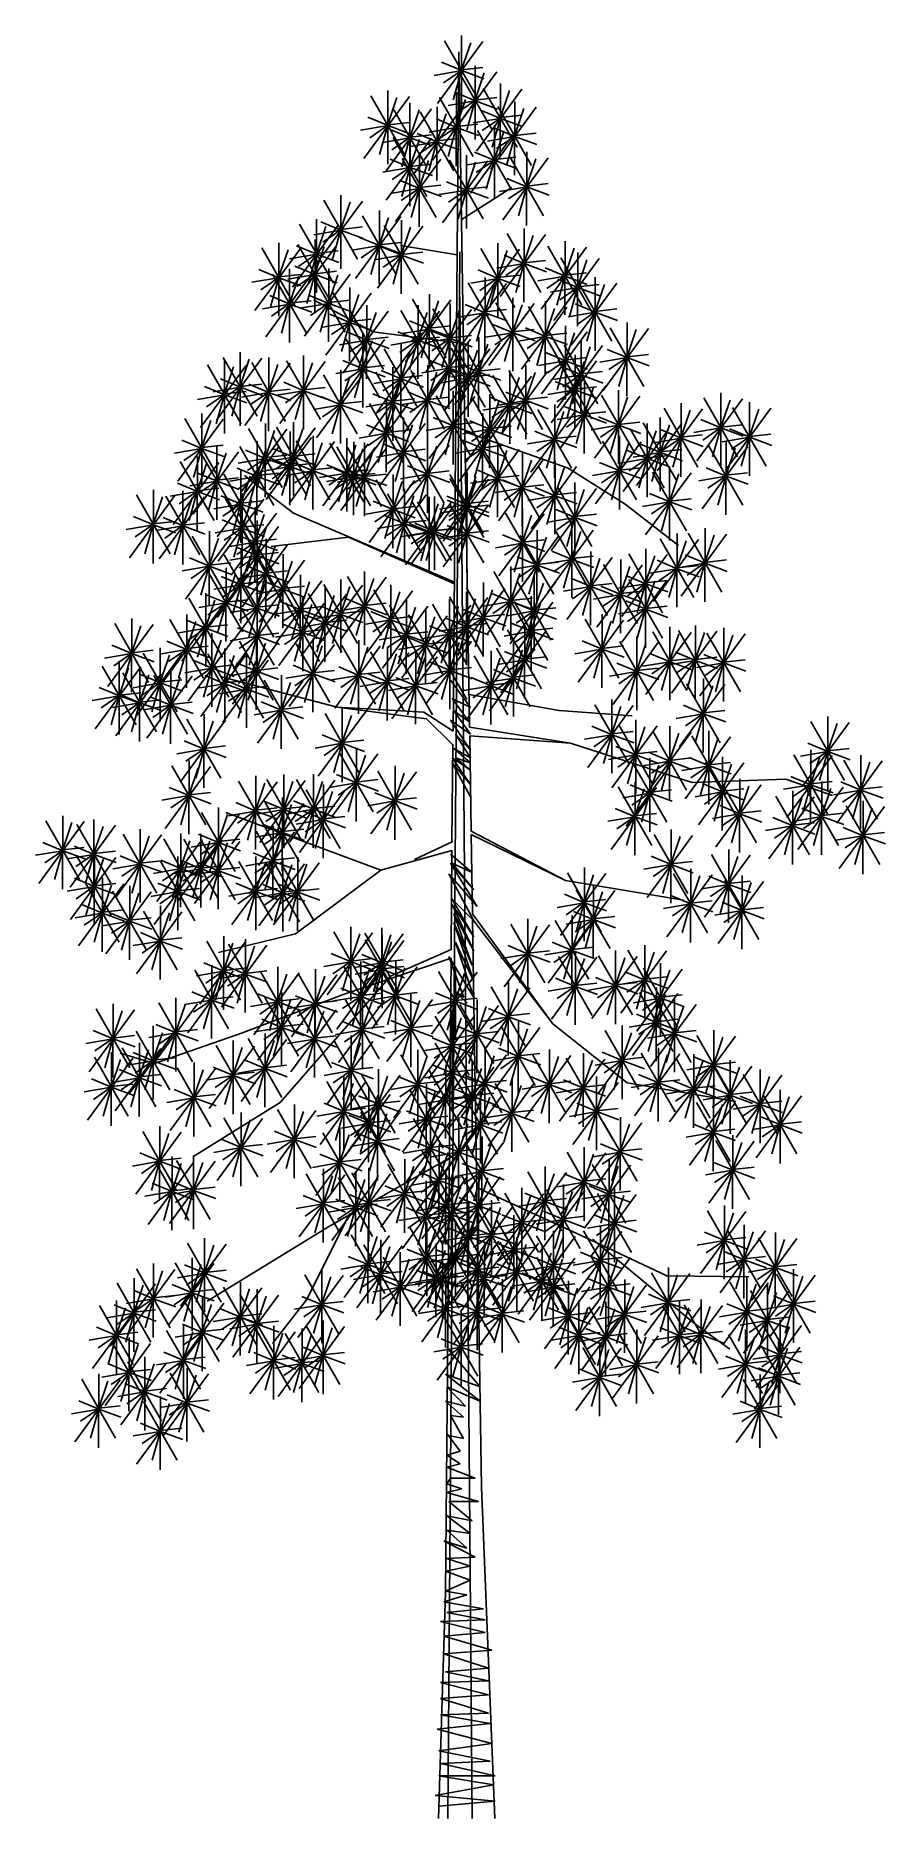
# Model space of a CAD drawing. Extents: x -7.7 to -1.9, y -1 to 11.
import ezdxf

# ---------------------------------------------------------------- set-up
doc = ezdxf.new("R2010")
doc.units = 0
doc.header["$MEASUREMENT"] = 0
doc.layers.get('0').update_dxf_attribs({"linetype": 'CONTINUOUS'})
doc.layers.add('01', color=1, linetype='CONTINUOUS')

msp = doc.modelspace()

# ---------------------------------------------------------------- linework, layer by layer
for p, q in [((-4.948, 10.561), (-4.642, 10.979)), ((-4.901, 10.984), (-4.673, 10.587)), ((-4.788, 10.784), (-4.725, 10.971)), ((-4.786, 11.019), (-4.787, 10.523)), ((-4.785, 10.783), (-4.921, 10.839)), ((-4.785, 10.783), (-4.97, 10.751)), ((-4.787, 10.785), (-4.908, 10.701)), ((-4.855, 10.357), (-4.549, 10.776)), ((-4.787, 10.785), (-4.842, 10.587)), ((-4.809, 10.781), (-4.581, 10.384)), ((-4.787, 10.788), (-4.642, 10.804)), ((-4.785, 10.783), (-4.637, 10.728)), ((-4.696, 10.58), (-4.633, 10.768)), ((-4.694, 10.815), (-4.695, 10.319)), ((-4.525, 10.697), (-4.526, 10.201)), ((-5.444, 10.191), (-5.138, 10.609)), ((-5.398, 10.614), (-5.17, 10.217)), ((-5.285, 10.414), (-5.222, 10.601)), ((-5.283, 10.649), (-5.284, 10.152)), ((-4.982, 10.179), (-4.676, 10.597)), ((-4.935, 10.602), (-4.708, 10.205)), ((-4.693, 10.579), (-4.877, 10.548)), ((-4.693, 10.579), (-4.828, 10.635)), ((-4.82, 10.637), (-4.822, 10.14)), ((-4.822, 10.402), (-4.759, 10.589)), ((-4.694, 10.581), (-4.816, 10.498)), ((-4.694, 10.581), (-4.75, 10.384)), ((-4.694, 10.585), (-4.549, 10.601)), ((-4.693, 10.579), (-4.544, 10.524)), ((-4.686, 10.239), (-4.38, 10.658)), ((-4.64, 10.663), (-4.412, 10.266)), ((-4.527, 10.462), (-4.463, 10.65)), ((-5.282, 10.412), (-5.418, 10.469)), ((-5.295, 10.108), (-4.989, 10.526)), ((-5.249, 10.531), (-5.021, 10.134)), ((-5.136, 10.331), (-5.072, 10.518)), ((-5.134, 10.566), (-5.135, 10.07)), ((-5.113, 10.081), (-4.807, 10.499)), ((-5.066, 10.505), (-4.838, 10.108)), ((-4.82, 10.4), (-4.955, 10.457)), ((-4.953, 10.304), (-4.89, 10.492)), ((-4.951, 10.539), (-4.952, 10.043)), ((-4.524, 10.461), (-4.708, 10.43)), ((-4.524, 10.461), (-4.659, 10.517)), ((-4.525, 10.463), (-4.647, 10.38)), ((-4.589, 10.118), (-4.283, 10.536)), ((-4.525, 10.463), (-4.581, 10.266)), ((-4.543, 10.541), (-4.315, 10.144)), ((-4.525, 10.467), (-4.38, 10.483)), ((-4.524, 10.461), (-4.375, 10.406)), ((-4.43, 10.341), (-4.366, 10.528)), ((-4.428, 10.576), (-4.429, 10.079)), ((-5.282, 10.412), (-5.467, 10.381)), ((-5.284, 10.415), (-5.405, 10.331)), ((-5.284, 10.415), (-5.339, 10.217)), ((-5.284, 10.418), (-5.138, 10.434)), ((-5.282, 10.412), (-5.134, 10.357)), ((-5.133, 10.33), (-5.268, 10.386)), ((-5.132, 10.367), (-5.134, 9.87)), ((-5.134, 10.335), (-4.989, 10.351)), ((-4.95, 10.303), (-5.086, 10.359)), ((-4.82, 10.4), (-5.004, 10.369)), ((-4.821, 10.403), (-4.943, 10.319)), ((-4.821, 10.403), (-4.877, 10.205)), ((-4.821, 10.406), (-4.676, 10.422)), ((-4.82, 10.4), (-4.671, 10.345)), ((-4.726, 9.956), (-4.42, 10.375)), ((-4.679, 10.38), (-4.452, 9.983)), ((-4.427, 10.339), (-4.611, 10.308)), ((-4.566, 10.179), (-4.503, 10.367)), ((-4.564, 10.414), (-4.565, 9.918)), ((-4.427, 10.339), (-4.562, 10.396)), ((-4.428, 10.342), (-4.55, 10.258)), ((-4.428, 10.342), (-4.484, 10.144)), ((-4.428, 10.345), (-4.283, 10.361)), ((-4.427, 10.339), (-4.278, 10.284)), ((-5.133, 10.33), (-5.317, 10.298)), ((-5.294, 9.909), (-4.988, 10.327)), ((-5.134, 10.332), (-5.256, 10.248)), ((-5.247, 10.332), (-5.02, 9.935)), ((-5.134, 10.332), (-5.19, 10.134)), ((-4.95, 10.303), (-5.135, 10.272)), ((-5.134, 10.132), (-5.071, 10.319)), ((-5.133, 10.33), (-4.984, 10.275)), ((-4.952, 10.305), (-5.073, 10.221)), ((-5.071, 10.225), (-5.072, 9.729)), ((-4.952, 10.305), (-5.007, 10.108)), ((-4.952, 10.309), (-4.807, 10.325)), ((-4.95, 10.303), (-4.802, 10.248)), ((-4.563, 10.178), (-4.699, 10.234)), ((-4.346, 10.236), (-4.348, 9.739)), ((-5.132, 10.13), (-5.316, 10.099)), ((-5.132, 10.13), (-5.267, 10.187)), ((-5.133, 10.133), (-5.255, 10.049)), ((-5.232, 9.767), (-4.926, 10.185)), ((-5.133, 10.133), (-5.189, 9.935)), ((-5.186, 10.191), (-4.958, 9.793)), ((-5.133, 10.136), (-4.988, 10.152)), ((-5.132, 10.13), (-4.983, 10.075)), ((-5.073, 9.99), (-5.009, 10.177)), ((-4.915, 9.756), (-4.609, 10.175)), ((-4.868, 10.18), (-4.64, 9.783)), ((-4.755, 9.979), (-4.692, 10.167)), ((-4.753, 10.214), (-4.754, 9.718)), ((-4.563, 10.178), (-4.748, 10.147)), ((-4.565, 10.18), (-4.687, 10.097)), ((-4.565, 10.18), (-4.62, 9.983)), ((-4.565, 10.184), (-4.42, 10.2)), ((-4.563, 10.178), (-4.415, 10.123)), ((-4.508, 9.778), (-4.202, 10.196)), ((-4.461, 10.201), (-4.234, 9.804)), ((-4.349, 10.001), (-4.285, 10.188)), ((-5.07, 9.989), (-5.254, 9.958)), ((-5.07, 9.989), (-5.205, 10.045)), ((-5.071, 9.991), (-5.193, 9.907)), ((-5.071, 9.991), (-5.127, 9.793)), ((-5.071, 9.994), (-4.926, 10.011)), ((-5.07, 9.989), (-4.921, 9.934)), ((-4.752, 9.978), (-4.937, 9.947)), ((-4.752, 9.978), (-4.888, 10.034)), ((-4.754, 9.98), (-4.875, 9.897)), ((-4.754, 9.98), (-4.809, 9.783)), ((-4.754, 9.984), (-4.609, 10)), ((-4.752, 9.978), (-4.604, 9.923)), ((-4.346, 9.999), (-4.53, 9.968)), ((-4.346, 9.999), (-4.481, 10.056)), ((-4.347, 10.002), (-4.469, 9.918)), ((-4.347, 10.002), (-4.403, 9.804)), ((-4.347, 10.005), (-4.202, 10.021)), ((-4.346, 9.999), (-4.197, 9.944)), ((-5.761, 9.486), (-5.455, 9.904)), ((-5.714, 9.909), (-5.487, 9.512)), ((-5.602, 9.709), (-5.538, 9.896)), ((-5.599, 9.944), (-5.601, 9.447)), ((-5.925, 9.323), (-5.619, 9.741)), ((-5.878, 9.747), (-5.65, 9.35)), ((-5.763, 9.781), (-5.764, 9.285)), ((-5.599, 9.707), (-5.734, 9.764)), ((-5.502, 9.381), (-5.196, 9.8)), ((-5.455, 9.805), (-5.228, 9.408)), ((-5.34, 9.839), (-5.342, 9.343)), ((-5.342, 9.604), (-5.279, 9.792)), ((-5.307, 9.74), (-5.079, 9.343)), ((-5.192, 9.775), (-5.193, 9.278)), ((-6.017, 9.623), (-6.019, 9.127)), ((-5.599, 9.707), (-5.783, 9.676)), ((-5.774, 9.645), (-5.775, 9.148)), ((-5.765, 9.546), (-5.702, 9.733)), ((-5.6, 9.71), (-5.722, 9.626)), ((-5.6, 9.71), (-5.656, 9.512)), ((-5.6, 9.713), (-5.455, 9.729)), ((-5.599, 9.707), (-5.45, 9.652)), ((-5.34, 9.603), (-5.475, 9.659)), ((-5.354, 9.317), (-5.048, 9.735)), ((-5.341, 9.609), (-5.196, 9.625)), ((-5.194, 9.54), (-5.131, 9.727)), ((-4.541, 9.619), (-4.542, 9.122)), ((-4.526, 9.26), (-4.22, 9.679)), ((-4.48, 9.684), (-4.252, 9.287)), ((-4.367, 9.483), (-4.303, 9.671)), ((-4.365, 9.718), (-4.366, 9.222)), ((-4.088, 9.633), (-4.09, 9.137)), ((-6.179, 9.165), (-5.873, 9.583)), ((-6.132, 9.588), (-5.905, 9.191)), ((-6.02, 9.388), (-5.956, 9.575)), ((-5.762, 9.545), (-5.947, 9.514)), ((-5.936, 9.187), (-5.63, 9.605)), ((-5.762, 9.545), (-5.898, 9.601)), ((-5.889, 9.61), (-5.661, 9.213)), ((-5.764, 9.547), (-5.885, 9.463)), ((-5.764, 9.547), (-5.819, 9.35)), ((-5.776, 9.41), (-5.713, 9.597)), ((-5.764, 9.551), (-5.619, 9.567)), ((-5.762, 9.545), (-5.614, 9.49)), ((-5.34, 9.603), (-5.524, 9.572)), ((-5.341, 9.605), (-5.463, 9.522)), ((-5.341, 9.605), (-5.397, 9.408)), ((-5.191, 9.538), (-5.376, 9.507)), ((-5.34, 9.603), (-5.191, 9.548)), ((-5.191, 9.538), (-5.327, 9.595)), ((-5.193, 9.541), (-5.314, 9.457)), ((-5.193, 9.541), (-5.248, 9.343)), ((-5.193, 9.544), (-5.048, 9.56)), ((-5.191, 9.538), (-5.043, 9.484)), ((-4.702, 9.161), (-4.396, 9.579)), ((-4.656, 9.584), (-4.428, 9.187)), ((-4.543, 9.383), (-4.479, 9.571)), ((-4.364, 9.482), (-4.499, 9.538)), ((-4.365, 9.488), (-4.22, 9.504)), ((-4.25, 9.175), (-3.944, 9.593)), ((-4.204, 9.599), (-3.976, 9.202)), ((-4.165, 9.098), (-3.859, 9.516)), ((-4.118, 9.522), (-3.89, 9.125)), ((-4.091, 9.398), (-4.027, 9.585)), ((-4.005, 9.321), (-3.942, 9.508)), ((-4.003, 9.556), (-4.004, 9.06)), ((-6.017, 9.387), (-6.201, 9.356)), ((-6.017, 9.387), (-6.152, 9.443)), ((-6.018, 9.389), (-6.14, 9.305)), ((-6.106, 8.988), (-5.8, 9.406)), ((-6.018, 9.389), (-6.074, 9.191)), ((-6.06, 9.411), (-5.832, 9.014)), ((-6.018, 9.392), (-5.873, 9.408)), ((-6.017, 9.387), (-5.868, 9.332)), ((-5.773, 9.408), (-5.958, 9.377)), ((-5.947, 9.21), (-5.884, 9.398)), ((-5.945, 9.446), (-5.946, 8.949)), ((-5.773, 9.408), (-5.909, 9.465)), ((-5.775, 9.411), (-5.896, 9.327)), ((-5.844, 8.992), (-5.538, 9.41)), ((-5.775, 9.411), (-5.83, 9.213)), ((-5.797, 9.416), (-5.57, 9.019)), ((-5.775, 9.414), (-5.63, 9.43)), ((-5.773, 9.408), (-5.625, 9.353)), ((-5.682, 9.45), (-5.684, 8.954)), ((-5.684, 9.215), (-5.621, 9.403)), ((-4.54, 9.382), (-4.724, 9.351)), ((-4.54, 9.382), (-4.675, 9.439)), ((-4.541, 9.385), (-4.663, 9.301)), ((-4.628, 9.388), (-4.63, 8.891)), ((-4.541, 9.385), (-4.597, 9.187)), ((-4.364, 9.482), (-4.548, 9.451)), ((-4.541, 9.388), (-4.396, 9.404)), ((-4.54, 9.382), (-4.391, 9.327)), ((-4.365, 9.484), (-4.487, 9.401)), ((-4.365, 9.484), (-4.421, 9.287)), ((-4.364, 9.482), (-4.215, 9.427)), ((-4.088, 9.397), (-4.272, 9.366)), ((-4.088, 9.397), (-4.223, 9.453)), ((-4.089, 9.399), (-4.211, 9.315)), ((-4.089, 9.399), (-4.145, 9.202)), ((-4.002, 9.32), (-4.138, 9.376)), ((-4.089, 9.403), (-3.944, 9.419)), ((-4.088, 9.397), (-3.939, 9.342)), ((-3.886, 9.39), (-3.887, 8.894)), ((-5.944, 9.209), (-6.079, 9.266)), ((-5.682, 9.214), (-5.817, 9.27)), ((-5.701, 8.864), (-5.395, 9.282)), ((-5.655, 9.287), (-5.427, 8.89)), ((-5.542, 9.087), (-5.478, 9.274)), ((-5.54, 9.322), (-5.541, 8.825)), ((-5.003, 9.277), (-5.004, 8.781)), ((-4.79, 8.93), (-4.484, 9.348)), ((-4.743, 9.353), (-4.516, 8.956)), ((-4.63, 9.152), (-4.567, 9.34)), ((-4.002, 9.32), (-4.187, 9.289)), ((-4.004, 9.322), (-4.125, 9.238)), ((-4.004, 9.322), (-4.059, 9.125)), ((-4.047, 8.932), (-3.741, 9.35)), ((-4.004, 9.326), (-3.859, 9.342)), ((-4.002, 9.32), (-3.854, 9.265)), ((-4.001, 9.356), (-3.773, 8.959)), ((-3.888, 9.155), (-3.824, 9.342)), ((-5.944, 9.209), (-6.128, 9.178)), ((-5.945, 9.212), (-6.067, 9.128)), ((-5.945, 9.212), (-6.001, 9.014)), ((-5.945, 9.215), (-5.8, 9.231)), ((-5.944, 9.209), (-5.795, 9.154)), ((-5.682, 9.214), (-5.866, 9.183)), ((-5.683, 9.216), (-5.805, 9.133)), ((-5.385, 9.022), (-5.785, 9.237)), ((-5.683, 9.216), (-5.739, 9.019)), ((-5.683, 9.22), (-5.538, 9.236)), ((-5.682, 9.214), (-5.533, 9.159)), ((-5.539, 9.086), (-5.674, 9.142)), ((-5.586, 8.743), (-5.28, 9.161)), ((-5.54, 9.167), (-5.312, 8.769)), ((-5.427, 8.966), (-5.363, 9.153)), ((-5.425, 9.201), (-5.426, 8.705)), ((-5.242, 8.743), (-4.936, 9.161)), ((-5.195, 9.166), (-4.968, 8.769)), ((-5.164, 8.819), (-4.858, 9.238)), ((-5.118, 9.243), (-4.89, 8.846)), ((-5.083, 8.966), (-5.019, 9.153)), ((-5.08, 9.201), (-5.082, 8.705)), ((-5.025, 8.754), (-4.719, 9.172)), ((-5.005, 9.042), (-4.942, 9.23)), ((-4.979, 9.178), (-4.751, 8.781)), ((-4.866, 8.977), (-4.802, 9.164)), ((-4.864, 9.212), (-4.865, 8.716)), ((-4.628, 9.151), (-4.812, 9.12)), ((-4.628, 9.151), (-4.763, 9.207)), ((-4.629, 9.154), (-4.751, 9.07)), ((-4.629, 9.154), (-4.685, 8.956)), ((-4.639, 9.134), (-4.667, 9.134)), ((-4.609, 9.136), (-4.666, 9.132)), ((-4.617, 9.132), (-4.66, 9.136)), ((-4.639, 9.132), (-4.639, 9.136)), ((-4.639, 9.134), (-4.628, 9.136)), ((-4.639, 9.134), (-4.616, 9.135)), ((-4.639, 9.134), (-4.605, 9.134)), ((-4.629, 9.157), (-4.484, 9.173)), ((-4.628, 9.151), (-4.479, 9.096)), ((-4.602, 8.794), (-4.296, 9.213)), ((-4.555, 9.218), (-4.327, 8.821)), ((-4.442, 9.017), (-4.379, 9.205)), ((-4.44, 9.252), (-4.441, 8.756)), ((-4.383, 8.77), (-4.077, 9.188)), ((-4.336, 9.193), (-4.109, 8.796)), ((-4.221, 9.228), (-4.223, 8.731)), ((-4.223, 8.993), (-4.16, 9.18)), ((-3.885, 9.154), (-4.069, 9.123)), ((-3.885, 9.154), (-4.02, 9.21)), ((-3.886, 9.156), (-4.008, 9.072)), ((-3.886, 9.156), (-3.942, 8.959)), ((-3.886, 9.16), (-3.741, 9.176)), ((-3.885, 9.154), (-3.736, 9.099)), ((-5.539, 9.086), (-5.723, 9.054)), ((-5.54, 9.088), (-5.662, 9.004)), ((-5.54, 9.088), (-5.596, 8.89)), ((-5.424, 8.965), (-5.559, 9.021)), ((-5.54, 9.091), (-5.395, 9.107)), ((-5.539, 9.086), (-5.39, 9.031)), ((-4.822, 8.949), (-5.385, 9.022)), ((-5.08, 8.965), (-5.215, 9.021)), ((-5.002, 9.041), (-5.187, 9.01)), ((-5.002, 9.041), (-5.138, 9.097)), ((-5.004, 9.043), (-5.125, 8.96)), ((-5.004, 9.043), (-5.059, 8.846)), ((-5.004, 9.047), (-4.858, 9.063)), ((-5.002, 9.041), (-4.854, 8.986)), ((-4.863, 8.976), (-4.998, 9.032)), ((-4.639, 9.134), (-4.666, 9.134)), ((-4.638, 9.134), (-4.65, 9.132)), ((-4.639, 9.134), (-4.614, 9.133)), ((-4.439, 9.016), (-4.624, 8.985)), ((-4.439, 9.016), (-4.575, 9.072)), ((-4.441, 9.018), (-4.562, 8.935)), ((-4.441, 9.018), (-4.496, 8.821)), ((-4.441, 9.022), (-4.296, 9.038)), ((-4.439, 9.016), (-4.291, 8.961)), ((-4.221, 8.991), (-4.356, 9.048)), ((-4.247, 8.605), (-3.941, 9.023)), ((-4.201, 9.028), (-3.973, 8.631)), ((-4.088, 8.828), (-4.025, 9.015)), ((-4.086, 9.063), (-4.087, 8.566)), ((-3.832, 8.626), (-3.526, 9.045)), ((-3.785, 9.05), (-3.558, 8.653)), ((-3.67, 9.084), (-3.672, 8.588)), ((-3.672, 8.849), (-3.609, 9.037)), ((-5.612, 8.551), (-5.306, 8.97)), ((-5.424, 8.965), (-5.608, 8.934)), ((-5.566, 8.975), (-5.338, 8.578)), ((-5.425, 8.967), (-5.547, 8.883)), ((-5.425, 8.967), (-5.481, 8.769)), ((-5.453, 8.774), (-5.39, 8.962)), ((-5.451, 9.009), (-5.452, 8.513)), ((-5.425, 8.97), (-5.28, 8.987)), ((-5.424, 8.965), (-5.275, 8.91)), ((-5.355, 8.483), (-5.049, 8.902)), ((-5.309, 8.907), (-5.081, 8.51)), ((-5.08, 8.965), (-5.264, 8.933)), ((-5.081, 8.967), (-5.203, 8.883)), ((-5.194, 8.941), (-5.195, 8.445)), ((-5.081, 8.967), (-5.137, 8.769)), ((-5.081, 8.97), (-4.936, 8.986)), ((-5.08, 8.965), (-4.931, 8.91)), ((-4.863, 8.976), (-5.047, 8.945)), ((-5.033, 8.554), (-4.727, 8.973)), ((-4.864, 8.978), (-4.986, 8.894)), ((-4.986, 8.978), (-4.759, 8.581)), ((-4.864, 8.978), (-4.92, 8.781)), ((-4.903, 8.489), (-4.597, 8.907)), ((-4.871, 9.012), (-4.873, 8.516)), ((-4.873, 8.777), (-4.81, 8.965)), ((-4.864, 8.982), (-4.719, 8.998)), ((-4.863, 8.976), (-4.714, 8.921)), ((-4.856, 8.912), (-4.628, 8.515)), ((-4.832, 8.529), (-4.526, 8.947)), ((-4.786, 8.952), (-4.558, 8.555)), ((-4.743, 8.712), (-4.68, 8.899)), ((-4.741, 8.947), (-4.742, 8.45)), ((-4.673, 8.752), (-4.609, 8.939)), ((-4.671, 8.987), (-4.672, 8.49)), ((-4.221, 8.991), (-4.405, 8.96)), ((-4.222, 8.994), (-4.344, 8.91)), ((-4.222, 8.994), (-4.278, 8.796)), ((-4.222, 8.997), (-4.077, 9.013)), ((-4.221, 8.991), (-4.072, 8.936)), ((-4.143, 8.51), (-3.837, 8.929)), ((-4.096, 8.934), (-3.869, 8.537)), ((-3.981, 8.968), (-3.983, 8.472)), ((-3.983, 8.733), (-3.92, 8.921)), ((-3.67, 8.848), (-3.805, 8.904)), ((-6.545, 8.376), (-6.239, 8.794)), ((-6.499, 8.799), (-6.271, 8.402)), ((-6.439, 8.427), (-6.133, 8.845)), ((-6.393, 8.85), (-6.165, 8.453)), ((-6.386, 8.599), (-6.323, 8.786)), ((-6.384, 8.834), (-6.385, 8.337)), ((-6.28, 8.65), (-6.217, 8.837)), ((-6.278, 8.885), (-6.279, 8.388)), ((-6.247, 8.391), (-5.941, 8.81)), ((-6.201, 8.815), (-5.973, 8.418)), ((-6.088, 8.614), (-6.024, 8.802)), ((-6.086, 8.849), (-6.087, 8.353)), ((-6.012, 8.404), (-5.706, 8.822)), ((-5.966, 8.827), (-5.738, 8.43)), ((-5.853, 8.627), (-5.79, 8.814)), ((-5.851, 8.862), (-5.852, 8.365)), ((-5.45, 8.773), (-5.586, 8.829)), ((-5.452, 8.775), (-5.573, 8.692)), ((-5.452, 8.775), (-5.507, 8.578)), ((-5.452, 8.779), (-5.306, 8.795)), ((-5.249, 8.784), (-5.25, 8.288)), ((-5.196, 8.706), (-5.132, 8.894)), ((-4.871, 8.776), (-5.055, 8.745)), ((-5.014, 8.797), (-5.015, 8.3)), ((-4.871, 8.776), (-5.006, 8.832)), ((-4.872, 8.778), (-4.994, 8.695)), ((-4.872, 8.778), (-4.928, 8.581)), ((-4.872, 8.782), (-4.727, 8.798)), ((-4.871, 8.776), (-4.722, 8.721)), ((-4.67, 8.75), (-4.805, 8.807)), ((-4.353, 8.795), (-4.354, 8.299)), ((-4.085, 8.826), (-4.269, 8.795)), ((-4.085, 8.826), (-4.22, 8.883)), ((-4.086, 8.829), (-4.208, 8.745)), ((-4.183, 8.409), (-3.877, 8.827)), ((-4.086, 8.829), (-4.142, 8.631)), ((-4.136, 8.832), (-3.909, 8.435)), ((-3.981, 8.732), (-4.116, 8.788)), ((-4.086, 8.832), (-3.941, 8.848)), ((-4.085, 8.826), (-3.937, 8.771)), ((-4.021, 8.867), (-4.023, 8.37)), ((-4.023, 8.632), (-3.96, 8.819)), ((-3.67, 8.848), (-3.854, 8.817)), ((-3.671, 8.85), (-3.793, 8.767)), ((-3.671, 8.85), (-3.727, 8.653)), ((-3.671, 8.854), (-3.526, 8.87)), ((-3.67, 8.848), (-3.521, 8.793)), ((-6.383, 8.598), (-6.518, 8.654)), ((-6.277, 8.648), (-6.412, 8.705)), ((-6.278, 8.654), (-6.133, 8.67)), ((-6.085, 8.613), (-6.22, 8.669)), ((-5.85, 8.625), (-5.985, 8.682)), ((-5.763, 8.308), (-5.457, 8.726)), ((-5.716, 8.732), (-5.489, 8.334)), ((-5.45, 8.773), (-5.634, 8.742)), ((-5.601, 8.766), (-5.603, 8.27)), ((-5.603, 8.531), (-5.54, 8.718)), ((-5.45, 8.773), (-5.302, 8.718)), ((-5.41, 8.326), (-5.104, 8.745)), ((-5.193, 8.705), (-5.377, 8.674)), ((-5.364, 8.75), (-5.136, 8.353)), ((-5.193, 8.705), (-5.328, 8.761)), ((-5.194, 8.707), (-5.316, 8.624)), ((-5.251, 8.549), (-5.188, 8.737)), ((-5.194, 8.707), (-5.25, 8.51)), ((-5.194, 8.711), (-5.049, 8.727)), ((-5.193, 8.705), (-5.044, 8.65)), ((-5.176, 8.339), (-4.87, 8.757)), ((-5.129, 8.762), (-4.901, 8.365)), ((-5.016, 8.562), (-4.953, 8.749)), ((-4.74, 8.711), (-4.925, 8.679)), ((-4.74, 8.711), (-4.876, 8.767)), ((-4.742, 8.713), (-4.863, 8.629)), ((-4.67, 8.75), (-4.854, 8.719)), ((-4.742, 8.713), (-4.797, 8.515)), ((-4.671, 8.753), (-4.793, 8.669)), ((-4.742, 8.716), (-4.597, 8.732)), ((-4.74, 8.711), (-4.592, 8.656)), ((-4.671, 8.753), (-4.727, 8.555)), ((-4.671, 8.756), (-4.526, 8.772)), ((-4.67, 8.75), (-4.521, 8.696)), ((-4.621, 8.304), (-4.315, 8.723)), ((-4.575, 8.728), (-4.347, 8.331)), ((-4.514, 8.337), (-4.208, 8.755)), ((-4.468, 8.761), (-4.24, 8.363)), ((-4.462, 8.527), (-4.398, 8.715)), ((-4.46, 8.762), (-4.461, 8.266)), ((-4.355, 8.56), (-4.291, 8.747)), ((-3.981, 8.732), (-4.165, 8.701)), ((-4.021, 8.63), (-4.156, 8.687)), ((-4.12, 8.24), (-3.814, 8.658)), ((-3.982, 8.734), (-4.104, 8.651)), ((-4.073, 8.663), (-3.845, 8.266)), ((-3.982, 8.734), (-4.038, 8.537)), ((-3.982, 8.738), (-3.837, 8.754)), ((-3.981, 8.732), (-3.832, 8.677)), ((-3.958, 8.698), (-3.959, 8.202)), ((-6.383, 8.598), (-6.567, 8.566)), ((-6.384, 8.6), (-6.506, 8.516)), ((-6.277, 8.648), (-6.461, 8.617)), ((-6.384, 8.6), (-6.44, 8.402)), ((-6.278, 8.651), (-6.4, 8.567)), ((-6.384, 8.603), (-6.239, 8.619)), ((-6.383, 8.598), (-6.234, 8.543)), ((-6.278, 8.651), (-6.334, 8.453)), ((-6.277, 8.648), (-6.128, 8.593)), ((-6.085, 8.613), (-6.269, 8.582)), ((-6.086, 8.615), (-6.208, 8.532)), ((-6.086, 8.615), (-6.142, 8.418)), ((-6.086, 8.619), (-5.941, 8.635)), ((-6.085, 8.613), (-5.936, 8.558)), ((-5.85, 8.625), (-6.034, 8.594)), ((-5.851, 8.628), (-5.973, 8.544)), ((-5.851, 8.628), (-5.907, 8.43)), ((-5.851, 8.631), (-5.706, 8.647)), ((-5.85, 8.625), (-5.701, 8.57)), ((-5.601, 8.53), (-5.736, 8.586)), ((-5.602, 8.536), (-5.457, 8.552)), ((-5.454, 8.116), (-5.148, 8.534)), ((-5.248, 8.548), (-5.432, 8.517)), ((-5.407, 8.539), (-5.18, 8.142)), ((-5.248, 8.548), (-5.384, 8.604)), ((-5.25, 8.55), (-5.371, 8.467)), ((-5.25, 8.55), (-5.305, 8.353)), ((-5.292, 8.574), (-5.294, 8.077)), ((-5.25, 8.554), (-5.104, 8.57)), ((-5.248, 8.548), (-5.1, 8.493)), ((-5.013, 8.56), (-5.198, 8.529)), ((-5.013, 8.56), (-5.149, 8.617)), ((-5.015, 8.563), (-5.136, 8.479)), ((-5.015, 8.563), (-5.07, 8.365)), ((-5.015, 8.566), (-4.87, 8.582)), ((-5.013, 8.56), (-4.865, 8.505)), ((-5.004, 8.167), (-4.698, 8.585)), ((-4.957, 8.59), (-4.729, 8.193)), ((-4.844, 8.389), (-4.781, 8.577)), ((-4.842, 8.624), (-4.843, 8.128)), ((-4.758, 8.143), (-4.452, 8.561)), ((-4.711, 8.567), (-4.484, 8.17)), ((-4.596, 8.601), (-4.598, 8.105)), ((-4.598, 8.366), (-4.535, 8.553)), ((-4.459, 8.526), (-4.594, 8.582)), ((-4.352, 8.559), (-4.536, 8.528)), ((-4.352, 8.559), (-4.487, 8.615)), ((-4.353, 8.561), (-4.475, 8.477)), ((-4.46, 8.532), (-4.315, 8.548)), ((-4.353, 8.561), (-4.409, 8.363)), ((-4.353, 8.565), (-4.208, 8.581)), ((-4.352, 8.559), (-4.203, 8.504)), ((-4.021, 8.63), (-4.205, 8.599)), ((-4.158, 8.533), (-4.159, 8.037)), ((-4.022, 8.633), (-4.144, 8.549)), ((-4.022, 8.633), (-4.078, 8.435)), ((-4.022, 8.636), (-3.877, 8.652)), ((-4.021, 8.63), (-3.872, 8.575)), ((-3.96, 8.463), (-3.897, 8.65)), ((-3.89, 8.17), (-3.584, 8.589)), ((-3.843, 8.594), (-3.615, 8.197)), ((-3.73, 8.393), (-3.667, 8.581)), ((-3.728, 8.628), (-3.729, 8.132)), ((-3.307, 8.542), (-3.308, 8.045)), ((-3.2, 8.152), (-2.894, 8.57)), ((-3.154, 8.576), (-2.926, 8.179)), ((-3.041, 8.375), (-2.977, 8.562)), ((-3.039, 8.61), (-3.04, 8.114)), ((-2.845, 8.548), (-2.846, 8.051)), ((-6.699, 8.015), (-6.393, 8.433)), ((-6.652, 8.438), (-6.424, 8.041)), ((-6.539, 8.237), (-6.476, 8.425)), ((-6.537, 8.472), (-6.538, 7.976)), ((-5.918, 8.414), (-5.919, 7.918)), ((-5.601, 8.53), (-5.785, 8.499)), ((-5.602, 8.532), (-5.724, 8.448)), ((-5.602, 8.532), (-5.658, 8.334)), ((-5.601, 8.53), (-5.452, 8.475)), ((-5.294, 8.339), (-5.231, 8.526)), ((-5.177, 8.444), (-5.178, 7.948)), ((-4.841, 8.388), (-4.977, 8.444)), ((-4.805, 8.014), (-4.499, 8.432)), ((-4.759, 8.437), (-4.531, 8.04)), ((-4.596, 8.365), (-4.731, 8.421)), ((-4.646, 8.237), (-4.583, 8.424)), ((-4.644, 8.472), (-4.645, 7.975)), ((-4.459, 8.526), (-4.643, 8.495)), ((-4.46, 8.528), (-4.582, 8.445)), ((-4.46, 8.528), (-4.516, 8.331)), ((-4.459, 8.526), (-4.31, 8.471)), ((-4.319, 8.075), (-4.013, 8.494)), ((-4.273, 8.499), (-4.045, 8.102)), ((-4.16, 8.298), (-4.097, 8.486)), ((-3.957, 8.462), (-4.142, 8.43)), ((-3.957, 8.462), (-4.093, 8.518)), ((-3.959, 8.464), (-4.08, 8.38)), ((-3.959, 8.464), (-4.014, 8.266)), ((-3.959, 8.467), (-3.814, 8.483)), ((-3.957, 8.462), (-3.809, 8.407)), ((-3.727, 8.392), (-3.863, 8.448)), ((-3.729, 8.398), (-3.584, 8.414)), ((-3.468, 8.084), (-3.162, 8.502)), ((-3.447, 8.444), (-3.448, 7.947)), ((-3.422, 8.507), (-3.194, 8.11)), ((-3.309, 8.307), (-3.246, 8.494)), ((-3.038, 8.374), (-3.173, 8.43)), ((-3.007, 8.09), (-2.701, 8.508)), ((-2.96, 8.513), (-2.733, 8.116)), ((-2.847, 8.313), (-2.784, 8.5)), ((-6.269, 7.946), (-5.963, 8.365)), ((-6.223, 8.37), (-5.995, 7.973)), ((-6.11, 8.169), (-6.047, 8.357)), ((-6.108, 8.404), (-6.109, 7.908)), ((-6.103, 7.892), (-5.797, 8.31)), ((-6.08, 7.956), (-5.774, 8.375)), ((-6.057, 8.315), (-5.829, 7.918)), ((-6.033, 8.38), (-5.805, 7.983)), ((-5.944, 8.115), (-5.881, 8.302)), ((-5.942, 8.35), (-5.943, 7.853)), ((-5.92, 8.179), (-5.857, 8.367)), ((-5.786, 8.321), (-5.788, 7.825)), ((-5.559, 8.306), (-5.56, 7.81)), ((-5.292, 8.338), (-5.476, 8.306)), ((-5.292, 8.338), (-5.427, 8.394)), ((-5.293, 8.34), (-5.415, 8.256)), ((-5.293, 8.34), (-5.349, 8.142)), ((-5.338, 7.986), (-5.032, 8.404)), ((-5.293, 8.343), (-5.148, 8.359)), ((-5.292, 8.41), (-5.064, 8.012)), ((-5.292, 8.338), (-5.143, 8.283)), ((-5.179, 8.209), (-5.116, 8.396)), ((-4.841, 8.388), (-5.026, 8.357)), ((-5.015, 8.298), (-5.016, 7.802)), ((-4.843, 8.39), (-4.964, 8.307)), ((-4.843, 8.39), (-4.898, 8.193)), ((-4.843, 8.394), (-4.698, 8.41)), ((-4.841, 8.388), (-4.693, 8.333)), ((-4.596, 8.365), (-4.78, 8.334)), ((-4.597, 8.367), (-4.719, 8.283)), ((-4.597, 8.367), (-4.652, 8.17)), ((-4.597, 8.371), (-4.452, 8.387)), ((-4.596, 8.365), (-4.447, 8.31)), ((-4.157, 8.297), (-4.341, 8.266)), ((-4.157, 8.297), (-4.292, 8.353)), ((-4.158, 8.299), (-4.28, 8.216)), ((-4.158, 8.299), (-4.214, 8.102)), ((-4.158, 8.303), (-4.013, 8.319)), ((-4.157, 8.297), (-4.009, 8.242)), ((-3.727, 8.392), (-3.912, 8.361)), ((-3.729, 8.394), (-3.85, 8.311)), ((-3.729, 8.394), (-3.784, 8.197)), ((-3.727, 8.392), (-3.579, 8.337)), ((-3.721, 8.321), (-3.722, 7.824)), ((-3.697, 7.945), (-3.391, 8.363)), ((-3.65, 8.369), (-3.422, 7.971)), ((-3.608, 7.986), (-3.302, 8.404)), ((-3.562, 8.409), (-3.334, 8.012)), ((-3.537, 8.168), (-3.474, 8.355)), ((-3.535, 8.403), (-3.536, 7.907)), ((-3.306, 8.305), (-3.49, 8.274)), ((-3.449, 8.209), (-3.385, 8.396)), ((-3.306, 8.305), (-3.441, 8.362)), ((-3.307, 8.308), (-3.429, 8.224)), ((-3.307, 8.308), (-3.363, 8.11)), ((-3.307, 8.311), (-3.162, 8.327)), ((-3.306, 8.305), (-3.157, 8.25)), ((-3.038, 8.374), (-3.222, 8.343)), ((-3.039, 8.376), (-3.161, 8.292)), ((-3.039, 8.376), (-3.095, 8.179)), ((-3.039, 8.38), (-2.894, 8.396)), ((-3.038, 8.374), (-2.889, 8.319)), ((-2.844, 8.311), (-3.029, 8.28)), ((-2.844, 8.311), (-2.98, 8.368)), ((-2.846, 8.314), (-2.968, 8.23)), ((-2.846, 8.314), (-2.901, 8.116)), ((-2.846, 8.317), (-2.701, 8.333)), ((-2.844, 8.311), (-2.696, 8.256)), ((-6.536, 8.236), (-6.721, 8.205)), ((-6.536, 8.236), (-6.672, 8.292)), ((-6.538, 8.238), (-6.659, 8.155)), ((-6.596, 7.793), (-6.29, 8.212)), ((-6.538, 8.238), (-6.593, 8.041)), ((-6.567, 8.181), (-6.568, 7.685)), ((-6.55, 8.217), (-6.322, 7.82)), ((-6.538, 8.242), (-6.393, 8.258)), ((-6.536, 8.236), (-6.388, 8.181)), ((-6.437, 8.016), (-6.374, 8.204)), ((-6.435, 8.251), (-6.436, 7.755)), ((-6.326, 7.826), (-6.02, 8.244)), ((-6.28, 8.249), (-6.052, 7.852)), ((-6.107, 8.168), (-6.242, 8.224)), ((-6.167, 8.049), (-6.104, 8.236)), ((-6.165, 8.284), (-6.166, 7.787)), ((-6.108, 8.174), (-5.963, 8.19)), ((-5.917, 8.178), (-6.102, 8.147)), ((-5.917, 8.178), (-6.053, 8.234)), ((-5.919, 8.18), (-6.04, 8.097)), ((-5.919, 8.18), (-5.974, 7.983)), ((-5.948, 7.864), (-5.642, 8.282)), ((-5.919, 8.184), (-5.774, 8.2)), ((-5.917, 8.178), (-5.769, 8.123)), ((-5.901, 8.287), (-5.674, 7.89)), ((-5.789, 8.086), (-5.725, 8.274)), ((-5.721, 7.848), (-5.415, 8.266)), ((-5.674, 8.272), (-5.446, 7.875)), ((-5.674, 7.823), (-5.368, 8.242)), ((-5.628, 8.247), (-5.4, 7.85)), ((-5.601, 7.818), (-5.295, 8.236)), ((-5.561, 8.071), (-5.498, 8.259)), ((-5.555, 8.242), (-5.327, 7.845)), ((-5.515, 8.046), (-5.451, 8.234)), ((-5.512, 8.281), (-5.514, 7.785)), ((-5.442, 8.041), (-5.379, 8.229)), ((-5.44, 8.276), (-5.441, 7.78)), ((-5.176, 8.208), (-5.36, 8.177)), ((-5.176, 8.208), (-5.311, 8.264)), ((-5.177, 8.21), (-5.299, 8.126)), ((-5.177, 8.21), (-5.233, 8.012)), ((-5.177, 7.84), (-4.871, 8.259)), ((-5.177, 8.213), (-5.032, 8.23)), ((-5.176, 8.208), (-5.027, 8.153)), ((-5.13, 8.264), (-4.903, 7.867)), ((-5.017, 8.063), (-4.954, 8.251)), ((-4.643, 8.236), (-4.827, 8.204)), ((-4.643, 8.236), (-4.778, 8.292)), ((-4.644, 8.238), (-4.766, 8.154)), ((-4.704, 7.811), (-4.398, 8.229)), ((-4.644, 8.238), (-4.7, 8.04)), ((-4.658, 8.234), (-4.43, 7.837)), ((-4.644, 8.241), (-4.499, 8.257)), ((-4.643, 8.236), (-4.494, 8.181)), ((-4.545, 8.034), (-4.481, 8.221)), ((-4.543, 8.269), (-4.544, 7.772)), ((-4.376, 8.205), (-4.378, 7.709)), ((-3.883, 7.863), (-3.577, 8.281)), ((-3.836, 8.286), (-3.608, 7.889)), ((-3.723, 8.086), (-3.66, 8.273)), ((-3.534, 8.167), (-3.67, 8.223)), ((-3.446, 8.208), (-3.63, 8.176)), ((-3.446, 8.208), (-3.581, 8.264)), ((-3.447, 8.21), (-3.569, 8.126)), ((-3.536, 8.172), (-3.391, 8.188)), ((-3.447, 8.21), (-3.503, 8.012)), ((-3.447, 8.213), (-3.302, 8.229)), ((-3.446, 8.208), (-3.297, 8.153)), ((-3.165, 7.828), (-2.859, 8.246)), ((-3.119, 8.251), (-2.891, 7.854)), ((-3.006, 8.051), (-2.942, 8.238)), ((-3.004, 8.286), (-3.005, 7.789)), ((-6.729, 7.723), (-6.423, 8.141)), ((-6.682, 8.147), (-6.454, 7.75)), ((-6.434, 8.015), (-6.57, 8.071)), ((-6.569, 7.946), (-6.506, 8.133)), ((-6.434, 7.639), (-6.128, 8.057)), ((-6.388, 8.062), (-6.16, 7.665)), ((-6.164, 8.047), (-6.299, 8.104)), ((-6.107, 8.168), (-6.291, 8.137)), ((-6.273, 8.097), (-6.274, 7.6)), ((-6.108, 8.17), (-6.23, 8.087)), ((-6.165, 8.053), (-6.02, 8.069)), ((-6.108, 8.17), (-6.164, 7.973)), ((-5.941, 8.113), (-6.125, 8.082)), ((-6.107, 8.168), (-5.958, 8.113)), ((-5.941, 8.113), (-6.076, 8.17)), ((-5.942, 8.116), (-6.064, 8.032)), ((-5.942, 8.116), (-5.998, 7.918)), ((-5.786, 8.085), (-5.97, 8.054)), ((-5.942, 8.119), (-5.797, 8.135)), ((-5.941, 8.113), (-5.792, 8.058)), ((-5.786, 8.085), (-5.921, 8.141)), ((-5.787, 8.087), (-5.909, 8.004)), ((-5.787, 8.087), (-5.843, 7.89)), ((-5.787, 8.091), (-5.642, 8.107)), ((-5.786, 8.085), (-5.637, 8.03)), ((-5.558, 8.07), (-5.743, 8.039)), ((-5.558, 8.07), (-5.694, 8.126)), ((-5.56, 8.072), (-5.681, 7.989)), ((-5.512, 8.045), (-5.647, 8.101)), ((-5.56, 8.072), (-5.615, 7.875)), ((-5.439, 8.04), (-5.574, 8.096)), ((-5.56, 8.076), (-5.415, 8.092)), ((-5.558, 8.07), (-5.41, 8.015)), ((-5.513, 8.051), (-5.368, 8.067)), ((-5.44, 8.046), (-5.295, 8.062)), ((-5.247, 8.06), (-5.249, 7.563)), ((-5.015, 8.062), (-5.199, 8.031)), ((-5.015, 8.062), (-5.15, 8.118)), ((-5.016, 8.064), (-5.138, 7.981)), ((-5.016, 8.064), (-5.071, 7.867)), ((-5.016, 8.068), (-4.871, 8.084)), ((-5.015, 8.062), (-4.866, 8.007)), ((-4.912, 7.637), (-4.606, 8.055)), ((-4.866, 8.06), (-4.638, 7.663)), ((-4.751, 8.095), (-4.752, 7.598)), ((-4.749, 8.068), (-4.751, 7.571)), ((-4.542, 8.032), (-4.677, 8.089)), ((-4.543, 8.038), (-4.398, 8.054)), ((-4.538, 7.747), (-4.232, 8.165)), ((-4.491, 8.171), (-4.264, 7.773)), ((-4.378, 7.97), (-4.315, 8.157)), ((-4.318, 7.695), (-4.012, 8.113)), ((-4.271, 8.119), (-4.043, 7.722)), ((-4.158, 7.918), (-4.095, 8.105)), ((-4.156, 8.153), (-4.157, 7.657)), ((-3.72, 8.084), (-3.905, 8.053)), ((-3.72, 8.084), (-3.856, 8.141)), ((-3.722, 8.087), (-3.843, 8.003)), ((-3.722, 8.087), (-3.777, 7.889)), ((-3.722, 8.09), (-3.577, 8.106)), ((-3.72, 8.084), (-3.572, 8.03)), ((-3.534, 8.167), (-3.719, 8.136)), ((-3.536, 8.169), (-3.657, 8.085)), ((-3.536, 8.169), (-3.591, 7.971)), ((-3.546, 7.654), (-3.24, 8.072)), ((-3.534, 8.167), (-3.386, 8.112)), ((-3.499, 8.077), (-3.271, 7.68)), ((-3.386, 7.877), (-3.323, 8.064)), ((-3.384, 8.112), (-3.385, 7.616)), ((-3.003, 8.05), (-3.138, 8.106)), ((-3.004, 8.055), (-2.859, 8.071)), ((-6.863, 7.957), (-6.865, 7.461)), ((-6.566, 7.945), (-6.751, 7.914)), ((-6.566, 7.945), (-6.702, 8.001)), ((-6.568, 7.947), (-6.689, 7.863)), ((-6.664, 7.95), (-6.665, 7.453)), ((-6.568, 7.947), (-6.623, 7.75)), ((-6.434, 8.015), (-6.618, 7.984)), ((-6.568, 7.951), (-6.423, 7.967)), ((-6.566, 7.945), (-6.418, 7.89)), ((-6.435, 8.017), (-6.557, 7.934)), ((-6.435, 8.017), (-6.491, 7.82)), ((-6.435, 8.021), (-6.29, 8.037)), ((-6.434, 8.015), (-6.286, 7.96)), ((-6.164, 8.047), (-6.348, 8.016)), ((-6.165, 8.05), (-6.287, 7.966)), ((-6.275, 7.862), (-6.212, 8.049)), ((-6.264, 7.934), (-6.266, 7.438)), ((-6.165, 8.05), (-6.221, 7.852)), ((-6.164, 8.047), (-6.015, 7.992)), ((-5.512, 8.045), (-5.696, 8.014)), ((-5.513, 8.047), (-5.635, 7.964)), ((-5.439, 8.04), (-5.623, 8.009)), ((-5.513, 8.047), (-5.569, 7.85)), ((-5.44, 8.042), (-5.562, 7.959)), ((-5.512, 8.045), (-5.363, 7.99)), ((-5.44, 8.042), (-5.496, 7.845)), ((-5.439, 8.04), (-5.29, 7.985)), ((-5.409, 7.602), (-5.103, 8.02)), ((-5.362, 8.025), (-5.135, 7.628)), ((-5.249, 7.825), (-5.186, 8.012)), ((-5.17, 7.964), (-5.171, 7.468)), ((-4.911, 7.61), (-4.605, 8.028)), ((-4.865, 8.033), (-4.637, 7.636)), ((-4.753, 7.86), (-4.69, 8.047)), ((-4.752, 7.833), (-4.688, 8.02)), ((-4.542, 8.032), (-4.726, 8.001)), ((-4.543, 8.035), (-4.665, 7.951)), ((-4.543, 8.035), (-4.599, 7.837)), ((-4.376, 7.969), (-4.56, 7.938)), ((-4.542, 8.032), (-4.393, 7.978)), ((-4.376, 7.969), (-4.511, 8.025)), ((-4.377, 7.971), (-4.499, 7.887)), ((-4.377, 7.971), (-4.432, 7.773)), ((-4.377, 7.975), (-4.232, 7.991)), ((-4.376, 7.969), (-4.227, 7.914)), ((-4.155, 7.917), (-4.291, 7.973)), ((-4.183, 7.548), (-3.877, 7.966)), ((-4.157, 7.923), (-4.012, 7.939)), ((-4.137, 7.972), (-3.909, 7.575)), ((-4.024, 7.771), (-3.96, 7.958)), ((-4.022, 8.006), (-4.023, 7.51)), ((-3.003, 8.05), (-3.187, 8.018)), ((-3.004, 8.052), (-3.126, 7.968)), ((-3.004, 8.052), (-3.06, 7.854)), ((-3.003, 8.05), (-2.854, 7.995)), ((-7.025, 7.499), (-6.719, 7.918)), ((-6.978, 7.923), (-6.751, 7.526)), ((-6.866, 7.722), (-6.802, 7.91)), ((-6.825, 7.492), (-6.519, 7.91)), ((-6.779, 7.915), (-6.551, 7.518)), ((-6.666, 7.714), (-6.602, 7.902)), ((-6.272, 7.861), (-6.456, 7.829)), ((-6.426, 7.476), (-6.12, 7.894)), ((-6.272, 7.861), (-6.407, 7.917)), ((-6.273, 7.863), (-6.395, 7.779)), ((-6.379, 7.9), (-6.152, 7.503)), ((-6.273, 7.863), (-6.329, 7.665)), ((-6.273, 7.866), (-6.128, 7.882)), ((-6.272, 7.861), (-6.123, 7.806)), ((-6.266, 7.699), (-6.203, 7.887)), ((-6.178, 7.839), (-6.179, 7.343)), ((-5.247, 7.824), (-5.431, 7.792)), ((-5.247, 7.824), (-5.382, 7.88)), ((-5.248, 7.826), (-5.37, 7.742)), ((-5.331, 7.506), (-5.025, 7.924)), ((-5.248, 7.826), (-5.304, 7.628)), ((-5.285, 7.93), (-5.057, 7.533)), ((-5.248, 7.829), (-5.103, 7.845)), ((-5.247, 7.824), (-5.098, 7.769)), ((-5.172, 7.729), (-5.109, 7.917)), ((-5.165, 7.451), (-4.859, 7.87)), ((-5.129, 7.453), (-4.823, 7.872)), ((-5.119, 7.875), (-4.891, 7.478)), ((-5.083, 7.877), (-4.855, 7.48)), ((-5.006, 7.674), (-4.943, 7.862)), ((-5.004, 7.909), (-5.005, 7.413)), ((-4.97, 7.676), (-4.907, 7.864)), ((-4.968, 7.911), (-4.969, 7.415)), ((-4.75, 7.859), (-4.934, 7.827)), ((-4.749, 7.831), (-4.933, 7.8)), ((-4.911, 7.438), (-4.605, 7.856)), ((-4.75, 7.859), (-4.886, 7.915)), ((-4.749, 7.831), (-4.884, 7.888)), ((-4.752, 7.861), (-4.873, 7.777)), ((-4.75, 7.834), (-4.872, 7.75)), ((-4.865, 7.861), (-4.637, 7.464)), ((-4.752, 7.861), (-4.807, 7.663)), ((-4.75, 7.834), (-4.806, 7.636)), ((-4.752, 7.661), (-4.688, 7.848)), ((-4.75, 7.896), (-4.751, 7.399)), ((-4.752, 7.864), (-4.606, 7.88)), ((-4.75, 7.859), (-4.602, 7.804)), ((-4.75, 7.837), (-4.605, 7.853)), ((-4.749, 7.831), (-4.6, 7.776)), ((-4.375, 7.834), (-4.376, 7.337)), ((-4.155, 7.917), (-4.34, 7.886)), ((-4.157, 7.919), (-4.278, 7.835)), ((-4.157, 7.919), (-4.212, 7.722)), ((-4.021, 7.77), (-4.156, 7.826)), ((-4.155, 7.917), (-4.007, 7.862)), ((-3.383, 7.876), (-3.568, 7.845)), ((-3.383, 7.876), (-3.519, 7.932)), ((-3.385, 7.878), (-3.506, 7.794)), ((-3.385, 7.878), (-3.44, 7.68)), ((-3.385, 7.881), (-3.24, 7.897)), ((-3.383, 7.876), (-3.235, 7.821)), ((-6.863, 7.721), (-7.047, 7.69)), ((-6.863, 7.721), (-6.998, 7.777)), ((-6.864, 7.723), (-6.986, 7.64)), ((-6.864, 7.723), (-6.92, 7.526)), ((-6.864, 7.727), (-6.719, 7.743)), ((-6.863, 7.721), (-6.714, 7.666)), ((-6.663, 7.713), (-6.847, 7.682)), ((-6.663, 7.713), (-6.798, 7.77)), ((-6.664, 7.716), (-6.786, 7.632)), ((-6.664, 7.716), (-6.72, 7.518)), ((-6.664, 7.719), (-6.519, 7.735)), ((-6.663, 7.713), (-6.514, 7.658)), ((-6.264, 7.698), (-6.448, 7.667)), ((-6.264, 7.698), (-6.399, 7.754)), ((-6.265, 7.7), (-6.387, 7.617)), ((-6.339, 7.381), (-6.033, 7.799)), ((-6.326, 7.291), (-6.02, 7.709)), ((-6.265, 7.7), (-6.321, 7.503)), ((-6.293, 7.805), (-6.065, 7.408)), ((-6.279, 7.715), (-6.051, 7.318)), ((-6.265, 7.704), (-6.12, 7.72)), ((-6.264, 7.698), (-6.115, 7.643)), ((-6.18, 7.604), (-6.117, 7.791)), ((-6.166, 7.514), (-6.103, 7.702)), ((-6.164, 7.749), (-6.165, 7.253)), ((-5.169, 7.728), (-5.353, 7.697)), ((-5.169, 7.728), (-5.304, 7.784)), ((-5.17, 7.73), (-5.292, 7.647)), ((-5.17, 7.73), (-5.226, 7.533)), ((-5.17, 7.734), (-5.025, 7.75)), ((-5.169, 7.728), (-5.02, 7.673)), ((-5.003, 7.673), (-5.139, 7.729)), ((-4.967, 7.675), (-5.102, 7.731)), ((-5.005, 7.679), (-4.859, 7.695)), ((-4.968, 7.681), (-4.823, 7.697)), ((-4.749, 7.659), (-4.884, 7.716)), ((-4.536, 7.376), (-4.23, 7.794)), ((-4.49, 7.799), (-4.262, 7.402)), ((-4.377, 7.599), (-4.314, 7.786)), ((-4.021, 7.77), (-4.205, 7.739)), ((-4.022, 7.772), (-4.144, 7.688)), ((-4.022, 7.772), (-4.078, 7.575)), ((-4.043, 7.724), (-4.044, 7.228)), ((-4.022, 7.776), (-3.877, 7.792)), ((-4.021, 7.77), (-3.872, 7.715)), ((-3.145, 7.699), (-3.146, 7.202)), ((-6.648, 7.22), (-6.342, 7.638)), ((-6.601, 7.644), (-6.374, 7.246)), ((-6.489, 7.443), (-6.425, 7.63)), ((-6.486, 7.678), (-6.488, 7.182)), ((-6.177, 7.603), (-6.361, 7.572)), ((-6.177, 7.603), (-6.312, 7.659)), ((-6.178, 7.605), (-6.3, 7.521)), ((-6.265, 7.168), (-5.959, 7.586)), ((-6.178, 7.605), (-6.234, 7.408)), ((-6.218, 7.591), (-5.991, 7.194)), ((-6.178, 7.609), (-6.033, 7.625)), ((-6.177, 7.603), (-6.028, 7.548)), ((-6.103, 7.626), (-6.105, 7.129)), ((-6.105, 7.39), (-6.042, 7.578)), ((-5.003, 7.673), (-5.187, 7.642)), ((-4.967, 7.675), (-5.151, 7.644)), ((-5.005, 7.675), (-5.126, 7.592)), ((-4.968, 7.677), (-5.09, 7.594)), ((-5.005, 7.675), (-5.06, 7.478)), ((-4.968, 7.677), (-5.024, 7.48)), ((-5.003, 7.673), (-4.855, 7.618)), ((-4.967, 7.675), (-4.818, 7.62)), ((-4.749, 7.659), (-4.933, 7.628)), ((-4.75, 7.662), (-4.872, 7.578)), ((-4.75, 7.662), (-4.806, 7.464)), ((-4.75, 7.665), (-4.605, 7.681)), ((-4.749, 7.659), (-4.6, 7.604)), ((-4.374, 7.597), (-4.558, 7.566)), ((-4.374, 7.597), (-4.51, 7.654)), ((-4.376, 7.6), (-4.497, 7.516)), ((-4.438, 7.227), (-4.132, 7.645)), ((-4.376, 7.6), (-4.431, 7.402)), ((-4.392, 7.65), (-4.164, 7.253)), ((-4.376, 7.603), (-4.23, 7.619)), ((-4.374, 7.597), (-4.226, 7.542)), ((-4.279, 7.45), (-4.215, 7.637)), ((-4.277, 7.685), (-4.278, 7.188)), ((-4.205, 7.266), (-3.899, 7.684)), ((-4.158, 7.69), (-3.93, 7.293)), ((-4.045, 7.489), (-3.982, 7.677)), ((-3.495, 7.204), (-3.189, 7.622)), ((-3.448, 7.627), (-3.221, 7.23)), ((-3.333, 7.662), (-3.335, 7.165)), ((-3.335, 7.427), (-3.272, 7.614)), ((-3.307, 7.241), (-3.001, 7.659)), ((-3.26, 7.664), (-3.032, 7.267)), ((-3.147, 7.464), (-3.084, 7.651)), ((-6.486, 7.442), (-6.621, 7.498)), ((-6.487, 7.448), (-6.342, 7.464)), ((-6.433, 7.095), (-6.127, 7.514)), ((-6.387, 7.519), (-6.159, 7.122)), ((-6.163, 7.513), (-6.348, 7.482)), ((-6.163, 7.513), (-6.299, 7.569)), ((-6.165, 7.515), (-6.286, 7.432)), ((-6.274, 7.318), (-6.21, 7.506)), ((-6.272, 7.553), (-6.273, 7.057)), ((-6.165, 7.515), (-6.22, 7.318)), ((-6.165, 7.519), (-6.02, 7.535)), ((-6.163, 7.513), (-6.015, 7.458)), ((-6.151, 7.065), (-5.845, 7.483)), ((-6.104, 7.488), (-5.877, 7.091)), ((-5.991, 7.288), (-5.928, 7.475)), ((-5.989, 7.523), (-5.99, 7.027)), ((-4.276, 7.449), (-4.411, 7.505)), ((-4.277, 7.454), (-4.132, 7.47)), ((-4.042, 7.488), (-4.227, 7.457)), ((-4.042, 7.488), (-4.178, 7.544)), ((-4.044, 7.49), (-4.165, 7.406)), ((-4.044, 7.49), (-4.099, 7.293)), ((-4.077, 7.083), (-3.771, 7.501)), ((-4.044, 7.494), (-3.899, 7.51)), ((-4.042, 7.488), (-3.894, 7.433)), ((-4.031, 7.506), (-3.803, 7.109)), ((-3.918, 7.306), (-3.855, 7.493)), ((-3.916, 7.541), (-3.917, 7.044)), ((-3.829, 7.453), (-3.601, 7.056)), ((-3.714, 7.488), (-3.715, 6.991)), ((-3.707, 7.102), (-3.401, 7.52)), ((-3.66, 7.526), (-3.433, 7.128)), ((-3.548, 7.325), (-3.484, 7.512)), ((-3.545, 7.56), (-3.547, 7.064)), ((-3.333, 7.425), (-3.468, 7.482)), ((-3.144, 7.462), (-3.329, 7.431)), ((-3.144, 7.462), (-3.28, 7.519)), ((-3.146, 7.465), (-3.267, 7.381)), ((-3.146, 7.465), (-3.201, 7.267)), ((-3.146, 7.468), (-3.001, 7.484)), ((-3.144, 7.462), (-2.996, 7.407)), ((-6.486, 7.442), (-6.67, 7.411)), ((-6.487, 7.444), (-6.609, 7.36)), ((-6.487, 7.444), (-6.543, 7.246)), ((-6.535, 6.972), (-6.229, 7.391)), ((-6.489, 7.396), (-6.261, 6.999)), ((-6.486, 7.442), (-6.337, 7.387)), ((-6.271, 7.317), (-6.406, 7.373)), ((-6.376, 7.195), (-6.313, 7.383)), ((-6.374, 7.43), (-6.375, 6.934)), ((-6.325, 6.938), (-6.019, 7.356)), ((-6.103, 7.389), (-6.287, 7.358)), ((-6.279, 7.362), (-6.051, 6.964)), ((-6.272, 7.323), (-6.127, 7.339)), ((-6.103, 7.389), (-6.238, 7.446)), ((-6.104, 7.392), (-6.226, 7.308)), ((-6.166, 7.161), (-6.102, 7.348)), ((-6.164, 7.396), (-6.165, 6.9)), ((-6.104, 7.392), (-6.16, 7.194)), ((-5.989, 7.287), (-6.124, 7.343)), ((-6.104, 7.395), (-5.959, 7.411)), ((-6.103, 7.389), (-5.954, 7.334)), ((-6.035, 6.926), (-5.729, 7.344)), ((-5.988, 7.35), (-5.761, 6.952)), ((-5.873, 7.384), (-5.875, 6.888)), ((-5.875, 7.149), (-5.812, 7.336)), ((-5.601, 6.949), (-5.295, 7.367)), ((-5.6, 7.353), (-5.601, 6.857)), ((-5.555, 7.372), (-5.327, 6.975)), ((-5.442, 7.172), (-5.378, 7.359)), ((-5.44, 7.407), (-5.441, 6.91)), ((-4.616, 6.982), (-4.31, 7.4)), ((-4.569, 7.406), (-4.341, 7.008)), ((-4.276, 7.449), (-4.46, 7.417)), ((-4.458, 6.918), (-4.152, 7.336)), ((-4.456, 7.205), (-4.393, 7.392)), ((-4.454, 7.44), (-4.455, 6.944)), ((-4.412, 7.341), (-4.184, 6.944)), ((-4.277, 7.451), (-4.399, 7.367)), ((-4.277, 7.451), (-4.333, 7.253)), ((-4.297, 7.376), (-4.298, 6.879)), ((-4.276, 7.449), (-4.127, 7.394)), ((-3.915, 7.304), (-4.05, 7.361)), ((-3.875, 7.03), (-3.569, 7.448)), ((-3.716, 7.253), (-3.652, 7.44)), ((-3.707, 6.93), (-3.401, 7.348)), ((-3.545, 7.324), (-3.68, 7.38)), ((-3.66, 7.353), (-3.433, 6.956)), ((-3.548, 7.153), (-3.484, 7.34)), ((-3.545, 7.388), (-3.547, 6.892)), ((-3.546, 7.329), (-3.401, 7.346)), ((-3.333, 7.425), (-3.517, 7.394)), ((-3.334, 7.428), (-3.456, 7.344)), ((-3.334, 7.428), (-3.39, 7.23)), ((-3.334, 7.431), (-3.189, 7.447)), ((-3.333, 7.425), (-3.184, 7.37)), ((-6.671, 6.802), (-6.365, 7.22)), ((-6.625, 7.226), (-6.397, 6.829)), ((-6.512, 7.025), (-6.449, 7.212)), ((-6.51, 7.26), (-6.511, 6.764)), ((-6.373, 7.194), (-6.508, 7.25)), ((-6.271, 7.317), (-6.455, 7.286)), ((-6.272, 7.319), (-6.394, 7.236)), ((-6.374, 7.2), (-6.229, 7.216)), ((-6.272, 7.319), (-6.328, 7.122)), ((-6.163, 7.16), (-6.298, 7.216)), ((-6.271, 7.317), (-6.122, 7.262)), ((-5.989, 7.287), (-6.173, 7.255)), ((-5.99, 7.289), (-6.112, 7.205)), ((-5.99, 7.289), (-6.045, 7.091)), ((-5.99, 7.292), (-5.845, 7.308)), ((-5.989, 7.287), (-5.84, 7.232)), ((-5.867, 6.835), (-5.561, 7.253)), ((-5.856, 7.231), (-5.857, 6.735)), ((-5.82, 7.259), (-5.593, 6.862)), ((-5.761, 6.895), (-5.455, 7.313)), ((-5.715, 7.319), (-5.487, 6.921)), ((-5.708, 7.058), (-5.644, 7.245)), ((-5.705, 7.293), (-5.707, 6.797)), ((-5.602, 7.118), (-5.539, 7.305)), ((-5.439, 7.17), (-5.574, 7.227)), ((-5.424, 6.858), (-5.118, 7.276)), ((-5.378, 7.282), (-5.15, 6.885)), ((-5.265, 7.081), (-5.202, 7.269)), ((-5.263, 7.316), (-5.264, 6.82)), ((-5.158, 7.213), (-5.159, 6.717)), ((-4.915, 6.812), (-4.609, 7.231)), ((-4.868, 7.219), (-4.869, 6.723)), ((-4.868, 7.236), (-4.64, 6.839)), ((-4.8, 6.873), (-4.494, 7.291)), ((-4.755, 7.035), (-4.692, 7.223)), ((-4.754, 7.296), (-4.526, 6.899)), ((-4.753, 7.27), (-4.754, 6.774)), ((-4.641, 7.096), (-4.577, 7.283)), ((-4.638, 7.331), (-4.64, 6.834)), ((-4.453, 7.204), (-4.589, 7.26)), ((-4.455, 7.21), (-4.31, 7.226)), ((-4.317, 7.239), (-4.318, 6.743)), ((-4.299, 7.141), (-4.235, 7.328)), ((-3.915, 7.304), (-4.099, 7.273)), ((-3.916, 7.307), (-4.038, 7.223)), ((-3.916, 7.307), (-3.972, 7.109)), ((-3.916, 7.31), (-3.771, 7.326)), ((-3.915, 7.304), (-3.766, 7.249)), ((-3.713, 7.252), (-3.897, 7.22)), ((-3.713, 7.252), (-3.848, 7.308)), ((-3.714, 7.254), (-3.836, 7.17)), ((-3.714, 7.254), (-3.77, 7.056)), ((-3.545, 7.324), (-3.729, 7.293)), ((-3.714, 7.257), (-3.569, 7.273)), ((-3.713, 7.252), (-3.564, 7.197)), ((-3.546, 7.326), (-3.668, 7.242)), ((-3.546, 7.326), (-3.602, 7.128)), ((-3.545, 7.324), (-3.396, 7.269)), ((-6.638, 7.117), (-6.64, 6.621)), ((-6.373, 7.194), (-6.557, 7.163)), ((-6.374, 7.196), (-6.496, 7.113)), ((-6.374, 7.196), (-6.43, 6.999)), ((-6.373, 7.194), (-6.225, 7.139)), ((-6.163, 7.16), (-6.347, 7.129)), ((-6.324, 6.748), (-6.018, 7.166)), ((-6.164, 7.162), (-6.286, 7.078)), ((-6.278, 7.171), (-6.05, 6.774)), ((-6.164, 7.162), (-6.22, 6.964)), ((-6.165, 6.971), (-6.102, 7.158)), ((-6.163, 7.206), (-6.164, 6.709)), ((-6.164, 7.165), (-6.019, 7.182)), ((-6.163, 7.16), (-6.014, 7.105)), ((-5.873, 7.148), (-6.057, 7.117)), ((-6.018, 6.773), (-5.712, 7.191)), ((-5.873, 7.148), (-6.008, 7.204)), ((-5.874, 7.15), (-5.996, 7.066)), ((-5.971, 7.196), (-5.744, 6.799)), ((-5.874, 7.15), (-5.93, 6.952)), ((-5.874, 7.153), (-5.729, 7.17)), ((-5.873, 7.148), (-5.724, 7.093)), ((-5.858, 6.996), (-5.795, 7.183)), ((-5.705, 7.057), (-5.84, 7.113)), ((-5.599, 7.117), (-5.783, 7.086)), ((-5.599, 7.117), (-5.734, 7.173)), ((-5.6, 7.119), (-5.722, 7.035)), ((-5.6, 7.119), (-5.656, 6.921)), ((-5.439, 7.17), (-5.623, 7.139)), ((-5.6, 7.122), (-5.455, 7.139)), ((-5.599, 7.117), (-5.451, 7.062)), ((-5.44, 7.173), (-5.562, 7.089)), ((-5.44, 7.173), (-5.496, 6.975)), ((-5.44, 7.176), (-5.295, 7.192)), ((-5.439, 7.17), (-5.29, 7.115)), ((-5.262, 7.08), (-5.397, 7.136)), ((-5.319, 6.755), (-5.013, 7.173)), ((-5.273, 7.179), (-5.045, 6.781)), ((-5.263, 7.086), (-5.118, 7.102)), ((-5.189, 6.689), (-4.883, 7.108)), ((-5.16, 6.978), (-5.097, 7.165)), ((-5.143, 7.113), (-4.915, 6.716)), ((-5.03, 6.761), (-4.724, 7.179)), ((-5.03, 6.912), (-4.966, 7.1)), ((-5.027, 7.147), (-5.029, 6.651)), ((-4.983, 7.185), (-4.756, 6.788)), ((-4.87, 6.984), (-4.807, 7.171)), ((-4.638, 7.094), (-4.822, 7.063)), ((-4.638, 7.094), (-4.773, 7.151)), ((-4.639, 7.097), (-4.761, 7.013)), ((-4.639, 7.097), (-4.695, 6.899)), ((-4.639, 7.1), (-4.494, 7.116)), ((-4.453, 7.204), (-4.638, 7.173)), ((-4.638, 7.094), (-4.489, 7.04)), ((-4.455, 7.206), (-4.576, 7.122)), ((-4.455, 7.206), (-4.51, 7.008)), ((-4.296, 7.14), (-4.48, 7.108)), ((-4.478, 6.781), (-4.172, 7.199)), ((-4.453, 7.204), (-4.305, 7.149)), ((-4.432, 7.204), (-4.204, 6.807)), ((-4.296, 7.14), (-4.431, 7.196)), ((-4.297, 7.142), (-4.419, 7.058)), ((-4.297, 7.142), (-4.353, 6.944)), ((-4.319, 7.004), (-4.255, 7.191)), ((-4.297, 7.145), (-4.152, 7.161)), ((-4.296, 7.14), (-4.147, 7.085)), ((-3.839, 7.119), (-3.841, 6.623)), ((-3.545, 7.152), (-3.729, 7.12)), ((-3.545, 7.152), (-3.68, 7.208)), ((-3.546, 7.154), (-3.668, 7.07)), ((-3.546, 7.154), (-3.602, 6.956)), ((-3.546, 7.157), (-3.401, 7.173)), ((-3.545, 7.152), (-3.396, 7.097)), ((-7.17, 6.631), (-6.864, 7.049)), ((-7.123, 7.055), (-6.896, 6.658)), ((-7.008, 7.089), (-7.01, 6.593)), ((-7.01, 6.854), (-6.947, 7.041)), ((-6.8, 6.66), (-6.494, 7.078)), ((-6.753, 7.083), (-6.526, 6.686)), ((-6.509, 7.024), (-6.693, 6.993)), ((-6.509, 7.024), (-6.645, 7.08)), ((-6.64, 6.882), (-6.577, 7.07)), ((-6.511, 7.026), (-6.632, 6.942)), ((-6.511, 7.026), (-6.566, 6.829)), ((-6.511, 7.03), (-6.365, 7.046)), ((-6.509, 7.024), (-6.361, 6.969)), ((-6.469, 6.99), (-6.47, 6.494)), ((-6.162, 6.97), (-6.297, 7.026)), ((-6.163, 6.972), (-6.285, 6.888)), ((-6.163, 6.972), (-6.219, 6.774)), ((-6.163, 6.975), (-6.018, 6.991)), ((-5.855, 6.995), (-6.04, 6.963)), ((-5.855, 6.995), (-5.991, 7.051)), ((-5.857, 6.997), (-5.979, 6.913)), ((-5.857, 6.997), (-5.912, 6.799)), ((-5.705, 7.057), (-5.889, 7.026)), ((-5.857, 7), (-5.712, 7.016)), ((-5.855, 6.995), (-5.707, 6.94)), ((-5.706, 7.059), (-5.828, 6.975)), ((-5.706, 7.059), (-5.762, 6.862)), ((-5.706, 7.063), (-5.561, 7.079)), ((-5.705, 7.057), (-5.556, 7.002)), ((-5.262, 7.08), (-5.446, 7.049)), ((-5.263, 7.082), (-5.385, 6.999)), ((-5.157, 6.977), (-5.341, 6.946)), ((-5.263, 7.082), (-5.319, 6.885)), ((-5.157, 6.977), (-5.292, 7.033)), ((-5.158, 6.979), (-5.28, 6.895)), ((-5.262, 7.08), (-5.113, 7.025)), ((-5.158, 6.979), (-5.214, 6.781)), ((-5.158, 6.983), (-5.013, 6.999)), ((-5.157, 6.977), (-5.008, 6.922)), ((-4.868, 6.983), (-5.052, 6.952)), ((-4.868, 6.983), (-5.003, 7.039)), ((-4.869, 6.985), (-4.991, 6.901)), ((-4.752, 7.034), (-4.937, 7.003)), ((-4.869, 6.985), (-4.924, 6.788)), ((-4.752, 7.034), (-4.888, 7.09)), ((-4.754, 7.036), (-4.875, 6.953)), ((-4.869, 6.989), (-4.724, 7.005)), ((-4.868, 6.983), (-4.719, 6.928)), ((-4.864, 6.975), (-4.866, 6.478)), ((-4.754, 7.036), (-4.809, 6.839)), ((-4.754, 7.04), (-4.609, 7.056)), ((-4.752, 7.034), (-4.604, 6.979)), ((-4.522, 6.588), (-4.216, 7.007)), ((-4.316, 7.003), (-4.5, 6.971)), ((-4.476, 7.012), (-4.248, 6.615)), ((-4.316, 7.003), (-4.451, 7.059)), ((-4.317, 7.005), (-4.439, 6.921)), ((-4.317, 7.005), (-4.373, 6.807)), ((-4.363, 6.811), (-4.3, 6.999)), ((-4.361, 7.046), (-4.362, 6.55)), ((-4.317, 7.008), (-4.172, 7.024)), ((-4.316, 7.003), (-4.167, 6.948)), ((-4.001, 6.661), (-3.695, 7.079)), ((-3.954, 7.084), (-3.727, 6.687)), ((-3.842, 6.884), (-3.778, 7.071)), ((-3.544, 6.576), (-3.238, 6.994)), ((-3.497, 7), (-3.269, 6.603)), ((-3.384, 6.799), (-3.321, 6.986)), ((-3.382, 7.034), (-3.383, 6.538)), ((-3.372, 6.585), (-3.066, 7.003)), ((-3.325, 7.009), (-3.098, 6.612)), ((-3.213, 6.808), (-3.149, 6.995)), ((-3.21, 7.043), (-3.212, 6.547)), ((-3.181, 6.568), (-2.875, 6.986)), ((-3.134, 6.991), (-2.907, 6.594)), ((-3.019, 7.026), (-3.021, 6.53)), ((-3.021, 6.791), (-2.958, 6.978)), ((-7.008, 6.853), (-7.192, 6.822)), ((-7.008, 6.853), (-7.143, 6.909)), ((-7.009, 6.855), (-7.131, 6.771)), ((-7.009, 6.855), (-7.065, 6.658)), ((-7.009, 6.859), (-6.864, 6.875)), ((-7.008, 6.853), (-6.859, 6.798)), ((-6.978, 6.433), (-6.672, 6.851)), ((-6.932, 6.856), (-6.704, 6.459)), ((-6.638, 6.881), (-6.822, 6.85)), ((-6.817, 6.891), (-6.818, 6.394)), ((-6.638, 6.881), (-6.773, 6.937)), ((-6.639, 6.883), (-6.761, 6.8)), ((-6.639, 6.883), (-6.695, 6.686)), ((-6.639, 6.887), (-6.494, 6.903)), ((-6.638, 6.881), (-6.489, 6.826)), ((-6.63, 6.533), (-6.324, 6.951)), ((-6.584, 6.956), (-6.356, 6.559)), ((-6.497, 6.852), (-6.269, 6.455)), ((-6.471, 6.755), (-6.407, 6.943)), ((-6.382, 6.886), (-6.383, 6.39)), ((-6.162, 6.97), (-6.346, 6.938)), ((-6.33, 6.512), (-6.024, 6.93)), ((-6.284, 6.936), (-6.056, 6.538)), ((-6.171, 6.735), (-6.107, 6.922)), ((-6.169, 6.97), (-6.17, 6.474)), ((-6.162, 6.97), (-6.013, 6.915)), ((-5.949, 6.496), (-5.643, 6.914)), ((-5.902, 6.919), (-5.675, 6.522)), ((-5.787, 6.954), (-5.789, 6.457)), ((-5.789, 6.719), (-5.726, 6.906)), ((-5.64, 6.485), (-5.334, 6.903)), ((-5.594, 6.908), (-5.366, 6.511)), ((-5.481, 6.708), (-5.418, 6.895)), ((-5.479, 6.943), (-5.48, 6.446)), ((-5.448, 6.44), (-5.142, 6.859)), ((-5.401, 6.864), (-5.174, 6.467)), ((-5.286, 6.898), (-5.288, 6.402)), ((-5.027, 6.911), (-5.211, 6.88)), ((-5.027, 6.911), (-5.162, 6.967)), ((-5.028, 6.913), (-5.15, 6.83)), ((-5.095, 6.872), (-5.096, 6.376)), ((-5.028, 6.913), (-5.084, 6.716)), ((-5.028, 6.917), (-4.883, 6.933)), ((-5.027, 6.911), (-4.878, 6.856)), ((-5.026, 6.517), (-4.72, 6.935)), ((-4.867, 6.74), (-4.803, 6.927)), ((-4.598, 6.467), (-4.292, 6.885)), ((-4.587, 6.871), (-4.589, 6.375)), ((-4.551, 6.89), (-4.323, 6.493)), ((-4.36, 6.81), (-4.496, 6.866)), ((-4.438, 6.69), (-4.375, 6.877)), ((-4.436, 6.925), (-4.437, 6.428)), ((-3.839, 6.883), (-4.023, 6.851)), ((-3.839, 6.883), (-3.974, 6.939)), ((-3.84, 6.885), (-3.962, 6.801)), ((-3.84, 6.885), (-3.896, 6.687)), ((-3.84, 6.888), (-3.695, 6.904)), ((-3.839, 6.883), (-3.69, 6.828)), ((-3.767, 6.51), (-3.461, 6.928)), ((-3.72, 6.934), (-3.492, 6.537)), ((-3.607, 6.733), (-3.544, 6.92)), ((-3.605, 6.968), (-3.606, 6.472)), ((-3.381, 6.798), (-3.517, 6.854)), ((-3.21, 6.807), (-3.345, 6.863)), ((-7.255, 6.346), (-6.949, 6.764)), ((-7.208, 6.769), (-6.98, 6.372)), ((-7.095, 6.569), (-7.032, 6.756)), ((-7.093, 6.804), (-7.094, 6.308)), ((-6.955, 6.757), (-6.956, 6.26)), ((-6.819, 6.656), (-6.755, 6.843)), ((-6.745, 6.741), (-6.747, 6.244)), ((-6.468, 6.754), (-6.652, 6.723)), ((-6.468, 6.754), (-6.603, 6.81)), ((-6.469, 6.756), (-6.591, 6.673)), ((-6.543, 6.428), (-6.237, 6.847)), ((-6.469, 6.756), (-6.525, 6.559)), ((-6.469, 6.76), (-6.324, 6.776)), ((-6.468, 6.754), (-6.319, 6.699)), ((-6.396, 6.391), (-6.09, 6.809)), ((-6.384, 6.651), (-6.32, 6.839)), ((-6.168, 6.734), (-6.352, 6.703)), ((-6.35, 6.814), (-6.122, 6.417)), ((-6.168, 6.734), (-6.303, 6.79)), ((-6.169, 6.736), (-6.291, 6.652)), ((-6.237, 6.614), (-6.174, 6.801)), ((-6.235, 6.849), (-6.236, 6.352)), ((-6.169, 6.736), (-6.225, 6.538)), ((-6.169, 6.739), (-6.024, 6.756)), ((-6.168, 6.734), (-6.019, 6.679)), ((-5.787, 6.717), (-5.922, 6.774)), ((-5.788, 6.723), (-5.643, 6.739)), ((-5.478, 6.706), (-5.613, 6.763)), ((-5.288, 6.663), (-5.225, 6.851)), ((-5.256, 6.414), (-4.95, 6.832)), ((-5.21, 6.838), (-4.982, 6.441)), ((-5.097, 6.637), (-5.033, 6.824)), ((-4.864, 6.738), (-5.048, 6.707)), ((-4.864, 6.738), (-4.999, 6.795)), ((-4.865, 6.741), (-4.987, 6.657)), ((-4.865, 6.741), (-4.921, 6.543)), ((-4.865, 6.744), (-4.72, 6.76)), ((-4.864, 6.738), (-4.715, 6.683)), ((-4.749, 6.413), (-4.443, 6.832)), ((-4.702, 6.837), (-4.475, 6.44)), ((-4.589, 6.636), (-4.526, 6.824)), ((-4.435, 6.688), (-4.571, 6.745)), ((-4.36, 6.81), (-4.545, 6.779)), ((-4.362, 6.812), (-4.483, 6.729)), ((-4.362, 6.812), (-4.417, 6.615)), ((-4.362, 6.816), (-4.216, 6.832)), ((-4.36, 6.81), (-4.212, 6.755)), ((-3.604, 6.732), (-3.789, 6.701)), ((-3.604, 6.732), (-3.74, 6.788)), ((-3.606, 6.734), (-3.727, 6.65)), ((-3.606, 6.734), (-3.661, 6.537)), ((-3.606, 6.738), (-3.461, 6.754)), ((-3.604, 6.732), (-3.456, 6.677)), ((-3.381, 6.798), (-3.566, 6.767)), ((-3.383, 6.8), (-3.504, 6.716)), ((-3.383, 6.8), (-3.438, 6.603)), ((-3.21, 6.807), (-3.394, 6.776)), ((-3.383, 6.804), (-3.238, 6.82)), ((-3.381, 6.798), (-3.233, 6.743)), ((-3.211, 6.809), (-3.333, 6.725)), ((-3.211, 6.809), (-3.267, 6.612)), ((-3.211, 6.813), (-3.066, 6.829)), ((-3.21, 6.807), (-3.061, 6.752)), ((-3.019, 6.79), (-3.203, 6.758)), ((-3.019, 6.79), (-3.154, 6.846)), ((-3.02, 6.792), (-3.142, 6.708)), ((-3.02, 6.792), (-3.076, 6.594)), ((-3.02, 6.795), (-2.875, 6.811)), ((-3.019, 6.79), (-2.87, 6.735)), ((-7.092, 6.568), (-7.228, 6.624)), ((-7.116, 6.299), (-6.81, 6.717)), ((-7.07, 6.722), (-6.842, 6.325)), ((-6.816, 6.655), (-7, 6.623)), ((-6.957, 6.522), (-6.893, 6.709)), ((-6.816, 6.655), (-6.951, 6.711)), ((-6.817, 6.657), (-6.939, 6.573)), ((-6.907, 6.283), (-6.601, 6.701)), ((-6.817, 6.657), (-6.873, 6.459)), ((-6.86, 6.706), (-6.633, 6.309)), ((-6.817, 6.66), (-6.672, 6.676)), ((-6.816, 6.655), (-6.667, 6.6)), ((-6.748, 6.505), (-6.684, 6.693)), ((-6.381, 6.65), (-6.565, 6.619)), ((-6.381, 6.65), (-6.516, 6.706)), ((-6.382, 6.652), (-6.504, 6.569)), ((-6.382, 6.652), (-6.438, 6.455)), ((-6.234, 6.612), (-6.418, 6.581)), ((-6.382, 6.656), (-6.237, 6.672)), ((-6.381, 6.65), (-6.232, 6.595)), ((-6.234, 6.612), (-6.369, 6.669)), ((-6.235, 6.615), (-6.357, 6.531)), ((-6.235, 6.615), (-6.291, 6.417)), ((-6.235, 6.618), (-6.09, 6.634)), ((-6.234, 6.612), (-6.085, 6.558)), ((-6.162, 6.249), (-5.856, 6.667)), ((-6.116, 6.673), (-5.888, 6.275)), ((-6.003, 6.472), (-5.94, 6.659)), ((-6.001, 6.707), (-6.002, 6.211)), ((-5.787, 6.717), (-5.971, 6.686)), ((-5.788, 6.72), (-5.91, 6.636)), ((-5.788, 6.72), (-5.844, 6.522)), ((-5.787, 6.717), (-5.638, 6.662)), ((-5.478, 6.706), (-5.662, 6.675)), ((-5.479, 6.709), (-5.601, 6.625)), ((-5.479, 6.709), (-5.535, 6.511)), ((-5.479, 6.712), (-5.334, 6.728)), ((-5.478, 6.706), (-5.329, 6.651)), ((-5.286, 6.662), (-5.47, 6.631)), ((-5.286, 6.662), (-5.421, 6.718)), ((-5.287, 6.664), (-5.409, 6.581)), ((-5.287, 6.664), (-5.343, 6.467)), ((-5.287, 6.668), (-5.142, 6.684)), ((-5.286, 6.662), (-5.137, 6.607)), ((-5.094, 6.636), (-5.278, 6.605)), ((-5.094, 6.636), (-5.229, 6.692)), ((-5.095, 6.638), (-5.217, 6.554)), ((-5.095, 6.638), (-5.151, 6.441)), ((-5.095, 6.642), (-4.95, 6.658)), ((-5.094, 6.636), (-4.945, 6.581)), ((-4.587, 6.635), (-4.771, 6.604)), ((-4.587, 6.635), (-4.722, 6.691)), ((-4.588, 6.637), (-4.71, 6.554)), ((-4.588, 6.637), (-4.644, 6.44)), ((-4.435, 6.688), (-4.62, 6.657)), ((-4.588, 6.641), (-4.443, 6.657)), ((-4.587, 6.635), (-4.438, 6.58)), ((-4.437, 6.691), (-4.558, 6.607)), ((-4.437, 6.691), (-4.492, 6.493)), ((-4.437, 6.694), (-4.292, 6.71)), ((-4.435, 6.688), (-4.287, 6.633)), ((-3.317, 6.226), (-3.011, 6.644)), ((-3.27, 6.649), (-3.043, 6.252)), ((-3.155, 6.684), (-3.157, 6.187)), ((-3.157, 6.448), (-3.094, 6.636)), ((-7.092, 6.568), (-7.277, 6.536)), ((-7.094, 6.57), (-7.215, 6.486)), ((-7.094, 6.57), (-7.149, 6.372)), ((-6.954, 6.521), (-7.138, 6.489)), ((-7.094, 6.573), (-6.949, 6.589)), ((-7.092, 6.568), (-6.944, 6.513)), ((-6.954, 6.521), (-7.089, 6.577)), ((-6.955, 6.523), (-7.077, 6.439)), ((-6.955, 6.523), (-7.011, 6.325)), ((-6.955, 6.526), (-6.81, 6.542)), ((-6.954, 6.521), (-6.805, 6.466)), ((-6.745, 6.504), (-6.929, 6.473)), ((-6.745, 6.504), (-6.88, 6.56)), ((-6.746, 6.507), (-6.868, 6.423)), ((-6.746, 6.507), (-6.802, 6.309)), ((-6.746, 6.51), (-6.601, 6.526)), ((-6.745, 6.504), (-6.596, 6.449)), ((-6, 6.471), (-6.136, 6.527)), ((-6.002, 6.476), (-5.856, 6.493)), ((-3.935, 6.085), (-3.629, 6.503)), ((-3.888, 6.508), (-3.66, 6.111)), ((-3.775, 6.308), (-3.712, 6.495)), ((-3.773, 6.543), (-3.774, 6.046)), ((-3.155, 6.447), (-3.29, 6.504)), ((-6.683, 5.986), (-6.377, 6.405)), ((-6.637, 6.41), (-6.409, 6.013)), ((-6.524, 6.209), (-6.46, 6.397)), ((-6.522, 6.444), (-6.523, 5.948)), ((-6, 6.471), (-6.184, 6.44)), ((-6.002, 6.473), (-6.123, 6.389)), ((-6.002, 6.473), (-6.057, 6.275)), ((-6, 6.471), (-5.852, 6.416)), ((-5.752, 6.026), (-5.446, 6.444)), ((-5.706, 6.449), (-5.478, 6.052)), ((-5.593, 6.249), (-5.529, 6.436)), ((-5.591, 6.484), (-5.592, 5.987)), ((-3.727, 6.372), (-3.499, 5.975)), ((-3.612, 6.406), (-3.613, 5.91)), ((-3.155, 6.447), (-3.339, 6.416)), ((-3.156, 6.45), (-3.278, 6.366)), ((-3.156, 6.45), (-3.212, 6.252)), ((-3.156, 6.453), (-3.011, 6.469)), ((-3.155, 6.447), (-3.006, 6.392)), ((-2.479, 5.97), (-2.173, 6.389)), ((-2.433, 6.394), (-2.205, 5.997)), ((-2.32, 6.193), (-2.256, 6.381)), ((-2.318, 6.428), (-2.319, 5.932)), ((-6.521, 6.208), (-6.656, 6.264)), ((-5.59, 6.248), (-5.725, 6.304)), ((-5.591, 6.25), (-5.713, 6.166)), ((-5.591, 6.25), (-5.647, 6.052)), ((-5.591, 6.253), (-5.446, 6.269)), ((-3.772, 6.306), (-3.957, 6.275)), ((-3.772, 6.306), (-3.908, 6.363)), ((-3.774, 6.309), (-3.895, 6.225)), ((-3.774, 6.309), (-3.829, 6.111)), ((-3.774, 6.312), (-3.629, 6.328)), ((-3.773, 5.948), (-3.467, 6.366)), ((-3.772, 6.306), (-3.624, 6.251)), ((-3.614, 6.171), (-3.551, 6.358)), ((-3.545, 5.906), (-3.239, 6.324)), ((-3.498, 6.329), (-3.271, 5.932)), ((-3.383, 6.364), (-3.385, 5.867)), ((-3.385, 6.129), (-3.322, 6.316)), ((-3.28, 5.874), (-2.974, 6.292)), ((-3.234, 6.298), (-3.006, 5.901)), ((-3.121, 6.097), (-3.058, 6.285)), ((-3.119, 6.332), (-3.12, 5.836)), ((-6.521, 6.208), (-6.705, 6.177)), ((-6.522, 6.21), (-6.644, 6.127)), ((-6.623, 6.131), (-6.624, 5.635)), ((-6.522, 6.21), (-6.578, 6.013)), ((-6.522, 6.214), (-6.377, 6.23)), ((-6.521, 6.208), (-6.372, 6.153)), ((-5.59, 6.248), (-5.774, 6.216)), ((-5.657, 5.759), (-5.351, 6.177)), ((-5.61, 6.183), (-5.383, 5.786)), ((-5.59, 6.248), (-5.441, 6.193)), ((-5.495, 6.217), (-5.497, 5.721)), ((-5.497, 5.982), (-5.434, 6.169)), ((-3.611, 6.17), (-3.795, 6.139)), ((-3.611, 6.17), (-3.746, 6.226)), ((-3.612, 6.172), (-3.734, 6.088)), ((-3.612, 6.172), (-3.668, 5.975)), ((-3.612, 6.176), (-3.467, 6.192)), ((-3.611, 6.17), (-3.463, 6.115)), ((-3.383, 6.127), (-3.518, 6.184)), ((-3.517, 6.148), (-3.518, 5.652)), ((-3.384, 6.13), (-3.506, 6.046)), ((-3.384, 6.13), (-3.439, 5.932)), ((-3.384, 6.133), (-3.239, 6.149)), ((-3.118, 6.096), (-3.253, 6.152)), ((-3.028, 6.156), (-3.029, 5.659)), ((-2.594, 5.747), (-2.288, 6.165)), ((-2.548, 6.171), (-2.32, 5.773)), ((-2.317, 6.192), (-2.501, 6.161)), ((-2.317, 6.192), (-2.452, 6.248)), ((-2.318, 6.194), (-2.44, 6.111)), ((-2.435, 5.97), (-2.372, 6.157)), ((-2.433, 6.205), (-2.434, 5.709)), ((-2.318, 6.194), (-2.374, 5.997)), ((-2.318, 6.198), (-2.173, 6.214)), ((-2.317, 6.192), (-2.168, 6.137)), ((-2.211, 6.134), (-1.983, 5.737)), ((-2.096, 6.168), (-2.097, 5.672)), ((-6.785, 5.673), (-6.479, 6.091)), ((-6.738, 6.097), (-6.51, 5.699)), ((-6.625, 5.896), (-6.562, 6.083)), ((-6.174, 6.028), (-6.175, 5.531)), ((-5.984, 6.038), (-5.985, 5.541)), ((-5.785, 6.039), (-5.786, 5.543)), ((-5.495, 5.981), (-5.63, 6.037)), ((-5.397, 5.637), (-5.091, 6.055)), ((-5.35, 6.06), (-5.123, 5.663)), ((-5.237, 5.86), (-5.174, 6.047)), ((-5.235, 6.095), (-5.236, 5.598)), ((-3.678, 5.69), (-3.372, 6.109)), ((-3.632, 6.114), (-3.404, 5.717)), ((-3.383, 6.127), (-3.567, 6.096)), ((-3.519, 5.913), (-3.456, 6.101)), ((-3.383, 6.127), (-3.234, 6.072)), ((-3.118, 6.096), (-3.302, 6.065)), ((-3.119, 6.098), (-3.241, 6.015)), ((-3.19, 5.698), (-2.884, 6.116)), ((-3.119, 6.098), (-3.175, 5.901)), ((-3.143, 6.121), (-2.915, 5.724)), ((-3.119, 6.102), (-2.974, 6.118)), ((-3.118, 6.096), (-2.97, 6.041)), ((-3.03, 5.921), (-2.967, 6.108)), ((-2.432, 5.969), (-2.567, 6.025)), ((-2.257, 5.71), (-1.951, 6.129)), ((-2.098, 5.933), (-2.035, 6.121)), ((-6.622, 5.895), (-6.807, 5.864)), ((-6.622, 5.895), (-6.758, 5.951)), ((-6.624, 5.897), (-6.745, 5.813)), ((-6.624, 5.897), (-6.679, 5.699)), ((-6.624, 5.9), (-6.479, 5.916)), ((-6.622, 5.895), (-6.474, 5.84)), ((-6.335, 5.57), (-6.029, 5.988)), ((-6.289, 5.993), (-6.061, 5.596)), ((-6.176, 5.793), (-6.113, 5.98)), ((-6.146, 5.58), (-5.84, 5.998)), ((-6.099, 6.003), (-5.871, 5.606)), ((-5.986, 5.802), (-5.923, 5.99)), ((-5.946, 5.581), (-5.64, 5.999)), ((-5.9, 6.004), (-5.672, 5.607)), ((-5.879, 5.512), (-5.573, 5.93)), ((-5.833, 5.935), (-5.605, 5.538)), ((-5.787, 5.804), (-5.724, 5.991)), ((-5.72, 5.735), (-5.657, 5.922)), ((-5.718, 5.97), (-5.719, 5.474)), ((-5.495, 5.981), (-5.679, 5.95)), ((-5.496, 5.983), (-5.618, 5.899)), ((-5.496, 5.983), (-5.551, 5.786)), ((-5.496, 5.987), (-5.351, 6.003)), ((-5.495, 5.981), (-5.346, 5.926)), ((-5.234, 5.859), (-5.37, 5.915)), ((-3.779, 5.531), (-3.473, 5.949)), ((-3.732, 5.955), (-3.505, 5.558)), ((-3.516, 5.912), (-3.7, 5.881)), ((-3.516, 5.912), (-3.651, 5.968)), ((-3.517, 5.914), (-3.639, 5.831)), ((-3.617, 5.989), (-3.619, 5.493)), ((-3.619, 5.754), (-3.556, 5.941)), ((-3.517, 5.914), (-3.573, 5.717)), ((-3.517, 5.918), (-3.372, 5.934)), ((-3.516, 5.912), (-3.368, 5.857)), ((-3.027, 5.92), (-3.212, 5.888)), ((-3.027, 5.92), (-3.163, 5.976)), ((-3.029, 5.922), (-3.15, 5.838)), ((-3.029, 5.922), (-3.084, 5.724)), ((-3.073, 5.55), (-2.767, 5.968)), ((-3.029, 5.925), (-2.884, 5.941)), ((-3.027, 5.973), (-2.799, 5.576)), ((-3.027, 5.92), (-2.879, 5.865)), ((-2.914, 5.773), (-2.85, 5.96)), ((-2.912, 6.008), (-2.913, 5.512)), ((-2.669, 5.892), (-2.442, 5.495)), ((-2.432, 5.969), (-2.616, 5.938)), ((-2.6, 6.007), (-2.286, 5.896)), ((-2.433, 5.971), (-2.555, 5.887)), ((-2.554, 5.927), (-2.555, 5.431)), ((-2.52, 5.533), (-2.214, 5.952)), ((-2.433, 5.971), (-2.489, 5.773)), ((-2.473, 5.957), (-2.246, 5.56)), ((-2.433, 5.975), (-2.288, 5.991)), ((-2.432, 5.969), (-2.283, 5.914)), ((-2.358, 5.991), (-2.36, 5.495)), ((-2.36, 5.756), (-2.297, 5.944)), ((-2.095, 5.932), (-2.279, 5.901)), ((-2.095, 5.932), (-2.23, 5.988)), ((-2.096, 5.934), (-2.218, 5.851)), ((-2.096, 5.934), (-2.152, 5.737)), ((-2.096, 5.938), (-1.951, 5.954)), ((-2.095, 5.932), (-1.946, 5.877)), ((-6.587, 5.357), (-6.281, 5.775)), ((-6.54, 5.781), (-6.313, 5.384)), ((-6.425, 5.815), (-6.427, 5.319)), ((-6.173, 5.791), (-6.357, 5.76)), ((-6.173, 5.791), (-6.308, 5.848)), ((-6.174, 5.794), (-6.296, 5.71)), ((-6.174, 5.794), (-6.23, 5.596)), ((-6.174, 5.797), (-6.029, 5.813)), ((-6.173, 5.791), (-6.024, 5.736)), ((-5.983, 5.801), (-6.168, 5.77)), ((-6.156, 5.425), (-5.85, 5.843)), ((-5.983, 5.801), (-6.119, 5.857)), ((-6.109, 5.849), (-5.881, 5.451)), ((-5.985, 5.804), (-6.106, 5.72)), ((-5.985, 5.804), (-6.04, 5.606)), ((-5.996, 5.648), (-5.933, 5.835)), ((-5.994, 5.883), (-5.995, 5.387)), ((-5.985, 5.807), (-5.84, 5.823)), ((-5.983, 5.801), (-5.835, 5.746)), ((-5.784, 5.803), (-5.968, 5.771)), ((-5.784, 5.803), (-5.919, 5.859)), ((-5.785, 5.805), (-5.907, 5.721)), ((-5.717, 5.734), (-5.852, 5.79)), ((-5.785, 5.805), (-5.841, 5.607)), ((-5.785, 5.808), (-5.64, 5.824)), ((-5.784, 5.803), (-5.635, 5.748)), ((-5.234, 5.859), (-5.419, 5.827)), ((-5.236, 5.861), (-5.358, 5.777)), ((-5.236, 5.861), (-5.291, 5.663)), ((-5.236, 5.864), (-5.091, 5.88)), ((-5.234, 5.859), (-5.086, 5.804)), ((-3.617, 5.753), (-3.752, 5.809)), ((-3.618, 5.759), (-3.473, 5.775)), ((-2.911, 5.772), (-3.095, 5.74)), ((-2.911, 5.772), (-3.046, 5.828)), ((-2.912, 5.774), (-3.034, 5.69)), ((-2.912, 5.774), (-2.968, 5.576)), ((-2.912, 5.777), (-2.767, 5.793)), ((-2.911, 5.772), (-2.762, 5.717)), ((-2.716, 5.469), (-2.41, 5.887)), ((-2.556, 5.692), (-2.493, 5.879)), ((-2.358, 5.755), (-2.493, 5.811)), ((-2.359, 5.761), (-2.214, 5.777)), ((-2.241, 5.403), (-1.935, 5.821)), ((-2.195, 5.827), (-1.967, 5.43)), ((-2.082, 5.626), (-2.018, 5.813)), ((-2.08, 5.861), (-2.081, 5.365)), ((-7.635, 5.302), (-7.329, 5.721)), ((-7.588, 5.726), (-7.361, 5.329)), ((-7.473, 5.76), (-7.475, 5.264)), ((-7.475, 5.525), (-7.412, 5.713)), ((-7.425, 5.277), (-7.119, 5.695)), ((-7.379, 5.701), (-7.151, 5.304)), ((-7.266, 5.5), (-7.202, 5.687)), ((-7.264, 5.735), (-7.265, 5.239)), ((-6.952, 5.67), (-6.953, 5.174)), ((-6.427, 5.58), (-6.364, 5.768)), ((-6.218, 5.232), (-5.912, 5.65)), ((-6.171, 5.655), (-5.944, 5.258)), ((-5.993, 5.647), (-6.129, 5.703)), ((-5.995, 5.649), (-6.116, 5.565)), ((-6.056, 5.69), (-6.058, 5.193)), ((-5.995, 5.649), (-6.05, 5.451)), ((-5.995, 5.653), (-5.85, 5.669)), ((-5.717, 5.734), (-5.901, 5.703)), ((-5.718, 5.736), (-5.84, 5.652)), ((-5.718, 5.736), (-5.774, 5.538)), ((-5.718, 5.739), (-5.573, 5.755)), ((-5.717, 5.734), (-5.568, 5.679)), ((-3.617, 5.753), (-3.801, 5.722)), ((-3.618, 5.755), (-3.74, 5.671)), ((-3.618, 5.755), (-3.674, 5.558)), ((-3.617, 5.753), (-3.468, 5.698)), ((-3.374, 5.667), (-3.375, 5.17)), ((-2.553, 5.691), (-2.738, 5.66)), ((-2.553, 5.691), (-2.689, 5.747)), ((-2.555, 5.693), (-2.677, 5.609)), ((-2.555, 5.693), (-2.61, 5.495)), ((-2.555, 5.696), (-2.41, 5.712)), ((-2.553, 5.691), (-2.405, 5.636)), ((-2.358, 5.755), (-2.542, 5.724)), ((-2.359, 5.757), (-2.481, 5.674)), ((-2.359, 5.757), (-2.415, 5.56)), ((-2.358, 5.755), (-2.209, 5.7)), ((-2.079, 5.625), (-2.214, 5.681)), ((-7.473, 5.524), (-7.608, 5.58)), ((-7.474, 5.53), (-7.329, 5.546)), ((-7.263, 5.499), (-7.398, 5.555)), ((-7.114, 5.212), (-6.808, 5.63)), ((-7.067, 5.635), (-6.84, 5.238)), ((-6.954, 5.435), (-6.891, 5.622)), ((-6.84, 5.181), (-6.534, 5.599)), ((-6.794, 5.604), (-6.566, 5.207)), ((-6.704, 5.179), (-6.398, 5.597)), ((-6.681, 5.404), (-6.618, 5.591)), ((-6.679, 5.639), (-6.68, 5.143)), ((-6.658, 5.602), (-6.43, 5.205)), ((-6.425, 5.579), (-6.609, 5.548)), ((-6.586, 5.167), (-6.28, 5.585)), ((-6.425, 5.579), (-6.56, 5.635)), ((-6.426, 5.581), (-6.548, 5.497)), ((-6.545, 5.402), (-6.482, 5.589)), ((-6.543, 5.637), (-6.544, 5.141)), ((-6.539, 5.591), (-6.312, 5.193)), ((-6.426, 5.581), (-6.482, 5.384)), ((-6.427, 5.39), (-6.363, 5.577)), ((-6.424, 5.625), (-6.426, 5.129)), ((-6.426, 5.585), (-6.281, 5.601)), ((-6.425, 5.579), (-6.276, 5.524)), ((-5.993, 5.647), (-6.178, 5.616)), ((-6.059, 5.454), (-5.995, 5.642)), ((-5.993, 5.647), (-5.845, 5.592)), ((-3.535, 5.209), (-3.229, 5.627)), ((-3.489, 5.632), (-3.261, 5.235)), ((-3.376, 5.432), (-3.313, 5.619)), ((-2.986, 5.533), (-2.988, 5.037)), ((-2.079, 5.625), (-2.263, 5.594)), ((-2.08, 5.627), (-2.202, 5.543)), ((-2.08, 5.627), (-2.136, 5.43)), ((-2.08, 5.631), (-1.935, 5.647)), ((-2.079, 5.625), (-1.93, 5.57)), ((-7.473, 5.524), (-7.657, 5.493)), ((-7.474, 5.526), (-7.596, 5.443)), ((-7.474, 5.526), (-7.53, 5.329)), ((-7.473, 5.524), (-7.324, 5.469)), ((-7.263, 5.499), (-7.447, 5.468)), ((-7.423, 5.06), (-7.117, 5.478)), ((-7.264, 5.501), (-7.386, 5.417)), ((-7.376, 5.483), (-7.149, 5.086)), ((-7.264, 5.501), (-7.32, 5.304)), ((-7.264, 5.505), (-7.119, 5.521)), ((-7.261, 5.518), (-7.263, 5.022)), ((-7.263, 5.499), (-7.114, 5.444)), ((-7.263, 5.283), (-7.2, 5.47)), ((-6.952, 5.434), (-7.136, 5.402)), ((-6.952, 5.434), (-7.087, 5.49)), ((-6.953, 5.436), (-7.075, 5.352)), ((-6.953, 5.436), (-7.008, 5.238)), ((-6.953, 5.439), (-6.808, 5.455)), ((-6.952, 5.434), (-6.803, 5.379)), ((-6.859, 5.026), (-6.553, 5.444)), ((-6.678, 5.403), (-6.813, 5.459)), ((-6.813, 5.449), (-6.585, 5.052)), ((-6.7, 5.249), (-6.637, 5.436)), ((-6.698, 5.484), (-6.699, 4.988)), ((-6.679, 5.408), (-6.534, 5.424)), ((-6.542, 5.401), (-6.677, 5.457)), ((-6.424, 5.389), (-6.559, 5.445)), ((-6.543, 5.406), (-6.398, 5.422)), ((-6.425, 5.395), (-6.28, 5.411)), ((-6.334, 5.026), (-6.028, 5.444)), ((-6.288, 5.45), (-6.06, 5.053)), ((-6.056, 5.453), (-6.24, 5.422)), ((-6.056, 5.453), (-6.191, 5.509)), ((-6.057, 5.456), (-6.179, 5.372)), ((-6.175, 5.249), (-6.111, 5.436)), ((-6.172, 5.484), (-6.174, 4.988)), ((-6.152, 5.018), (-5.846, 5.436)), ((-6.057, 5.456), (-6.113, 5.258)), ((-6.106, 5.441), (-5.878, 5.044)), ((-6.057, 5.459), (-5.912, 5.475)), ((-6.056, 5.453), (-5.907, 5.398)), ((-6.053, 5.023), (-5.747, 5.441)), ((-6.007, 5.446), (-5.779, 5.049)), ((-5.993, 5.24), (-5.93, 5.428)), ((-5.991, 5.476), (-5.992, 4.979)), ((-5.894, 5.246), (-5.83, 5.433)), ((-5.891, 5.481), (-5.893, 4.984)), ((-3.958, 5.41), (-3.96, 4.913)), ((-3.373, 5.43), (-3.558, 5.399)), ((-3.373, 5.43), (-3.509, 5.487)), ((-3.375, 5.433), (-3.496, 5.349)), ((-3.375, 5.433), (-3.43, 5.235)), ((-3.375, 5.436), (-3.229, 5.452)), ((-3.373, 5.43), (-3.225, 5.375)), ((-3.148, 5.075), (-2.842, 5.493)), ((-3.102, 5.498), (-2.874, 5.101)), ((-2.989, 5.298), (-2.925, 5.485)), ((-7.261, 5.282), (-7.396, 5.338)), ((-7.368, 4.882), (-7.062, 5.3)), ((-7.322, 5.305), (-7.094, 4.908)), ((-7.262, 5.287), (-7.117, 5.303)), ((-7.209, 5.104), (-7.145, 5.292)), ((-7.207, 5.34), (-7.208, 4.843)), ((-6.678, 5.403), (-6.862, 5.371)), ((-6.697, 5.248), (-6.833, 5.304)), ((-6.679, 5.405), (-6.801, 5.321)), ((-6.679, 5.405), (-6.735, 5.207)), ((-6.542, 5.401), (-6.726, 5.37)), ((-6.678, 5.403), (-6.529, 5.348)), ((-6.543, 5.403), (-6.665, 5.319)), ((-6.424, 5.389), (-6.608, 5.358)), ((-6.543, 5.403), (-6.599, 5.205)), ((-6.425, 5.391), (-6.547, 5.307)), ((-6.542, 5.401), (-6.393, 5.346)), ((-6.425, 5.391), (-6.481, 5.193)), ((-6.424, 5.389), (-6.275, 5.334)), ((-6.172, 5.248), (-6.307, 5.304)), ((-5.99, 5.239), (-6.126, 5.296)), ((-5.891, 5.244), (-6.026, 5.301)), ((-4.12, 4.952), (-3.814, 5.37)), ((-4.073, 5.375), (-3.846, 4.978)), ((-3.961, 5.175), (-3.897, 5.362)), ((-3.898, 5.295), (-3.899, 4.799)), ((-3.404, 4.944), (-3.098, 5.362)), ((-3.357, 5.367), (-3.13, 4.97)), ((-3.242, 5.402), (-3.244, 4.905)), ((-3.244, 5.167), (-3.181, 5.354)), ((-2.986, 5.297), (-3.17, 5.266)), ((-2.986, 5.297), (-3.121, 5.353)), ((-2.987, 5.299), (-3.109, 5.215)), ((-3.057, 4.898), (-2.751, 5.317)), ((-2.987, 5.299), (-3.043, 5.101)), ((-3.011, 5.322), (-2.783, 4.925)), ((-2.987, 5.302), (-2.842, 5.318)), ((-2.986, 5.297), (-2.837, 5.242)), ((-2.898, 5.121), (-2.835, 5.309)), ((-2.896, 5.356), (-2.897, 4.86)), ((-7.261, 5.282), (-7.445, 5.25)), ((-7.262, 5.284), (-7.384, 5.2)), ((-7.262, 5.284), (-7.318, 5.086)), ((-7.261, 5.282), (-7.112, 5.227)), ((-7.184, 4.828), (-6.878, 5.246)), ((-7.138, 5.251), (-6.91, 4.854)), ((-7.025, 5.051), (-6.961, 5.238)), ((-7.023, 5.286), (-7.024, 4.789)), ((-6.697, 5.248), (-6.881, 5.216)), ((-6.698, 5.25), (-6.82, 5.166)), ((-6.698, 5.25), (-6.754, 5.052)), ((-6.698, 5.253), (-6.553, 5.269)), ((-6.697, 5.248), (-6.549, 5.193)), ((-6.172, 5.248), (-6.356, 5.217)), ((-6.173, 5.25), (-6.295, 5.166)), ((-6.173, 5.25), (-6.229, 5.053)), ((-5.99, 5.239), (-6.174, 5.208)), ((-6.173, 5.254), (-6.028, 5.27)), ((-6.172, 5.248), (-6.023, 5.193)), ((-5.991, 5.242), (-6.113, 5.158)), ((-5.891, 5.244), (-6.075, 5.213)), ((-5.991, 5.242), (-6.047, 5.044)), ((-5.892, 5.247), (-6.014, 5.163)), ((-5.991, 5.245), (-5.846, 5.261)), ((-5.99, 5.239), (-5.842, 5.184)), ((-5.892, 5.247), (-5.948, 5.049)), ((-5.892, 5.25), (-5.747, 5.266)), ((-5.891, 5.244), (-5.742, 5.19)), ((-3.958, 5.173), (-4.142, 5.142)), ((-3.958, 5.173), (-4.093, 5.23)), ((-3.959, 5.176), (-4.081, 5.092)), ((-4.06, 4.837), (-3.754, 5.255)), ((-3.959, 5.176), (-4.015, 4.978)), ((-4.013, 5.261), (-3.785, 4.864)), ((-3.959, 5.179), (-3.814, 5.195)), ((-3.958, 5.173), (-3.809, 5.118)), ((-3.9, 5.06), (-3.837, 5.247)), ((-3.242, 5.166), (-3.377, 5.222)), ((-3.243, 5.171), (-3.098, 5.187)), ((-2.895, 5.12), (-3.03, 5.176)), ((-7.206, 5.103), (-7.39, 5.072)), ((-7.206, 5.103), (-7.341, 5.16)), ((-7.207, 5.106), (-7.329, 5.022)), ((-7.207, 5.106), (-7.263, 4.908)), ((-7.207, 5.109), (-7.062, 5.125)), ((-7.206, 5.103), (-7.057, 5.048)), ((-7.022, 5.049), (-7.206, 5.018)), ((-7.022, 5.049), (-7.157, 5.106)), ((-7.023, 5.052), (-7.145, 4.968)), ((-7.023, 5.052), (-7.079, 4.854)), ((-7.023, 5.055), (-6.878, 5.071)), ((-7.022, 5.049), (-6.873, 4.995)), ((-6.978, 4.694), (-6.672, 5.112)), ((-6.931, 5.117), (-6.704, 4.72)), ((-6.819, 4.917), (-6.755, 5.104)), ((-6.816, 5.152), (-6.818, 4.655)), ((-4.339, 5.064), (-4.34, 4.567)), ((-4.203, 4.63), (-3.897, 5.049)), ((-4.156, 5.054), (-3.929, 4.657)), ((-3.897, 5.059), (-4.082, 5.028)), ((-4.041, 5.088), (-4.043, 4.592)), ((-3.897, 5.059), (-4.033, 5.115)), ((-3.899, 5.061), (-4.02, 4.977)), ((-3.899, 5.061), (-3.954, 4.864)), ((-3.899, 5.065), (-3.754, 5.081)), ((-3.897, 5.059), (-3.749, 5.004)), ((-3.242, 5.166), (-3.426, 5.134)), ((-3.243, 5.168), (-3.365, 5.084)), ((-3.243, 5.168), (-3.299, 4.97)), ((-3.242, 5.166), (-3.093, 5.111)), ((-2.895, 5.12), (-3.079, 5.089)), ((-2.896, 5.122), (-3.018, 5.039)), ((-2.896, 5.122), (-2.952, 4.925)), ((-2.896, 5.126), (-2.751, 5.142)), ((-2.895, 5.12), (-2.746, 5.065)), ((-6.816, 4.915), (-6.951, 4.972)), ((-6.817, 4.921), (-6.672, 4.937)), ((-6.389, 4.947), (-6.39, 4.451)), ((-6.243, 4.928), (-6.244, 4.432)), ((-5.693, 4.552), (-5.387, 4.971)), ((-5.647, 4.976), (-5.419, 4.579)), ((-5.534, 4.775), (-5.471, 4.963)), ((-5.532, 5.01), (-5.533, 4.514)), ((-5.485, 4.545), (-5.179, 4.963)), ((-5.438, 4.969), (-5.21, 4.572)), ((-5.325, 4.768), (-5.262, 4.956)), ((-5.323, 5.003), (-5.324, 4.507)), ((-5.321, 4.958), (-5.322, 4.462)), ((-4.5, 4.606), (-4.194, 5.024)), ((-4.454, 5.029), (-4.226, 4.632)), ((-4.341, 4.829), (-4.278, 5.016)), ((-4.043, 4.853), (-3.98, 5.041)), ((-6.816, 4.915), (-7, 4.884)), ((-6.817, 4.918), (-6.939, 4.834)), ((-6.817, 4.918), (-6.873, 4.72)), ((-6.816, 4.915), (-6.667, 4.86)), ((-6.551, 4.489), (-6.245, 4.908)), ((-6.504, 4.913), (-6.276, 4.516)), ((-6.405, 4.47), (-6.099, 4.888)), ((-6.391, 4.712), (-6.328, 4.9)), ((-6.358, 4.893), (-6.13, 4.496)), ((-6.245, 4.693), (-6.182, 4.88)), ((-5.531, 4.774), (-5.666, 4.83)), ((-5.482, 4.5), (-5.176, 4.918)), ((-5.322, 4.767), (-5.458, 4.823)), ((-5.436, 4.924), (-5.208, 4.526)), ((-5.323, 4.723), (-5.259, 4.91)), ((-4.338, 4.827), (-4.522, 4.796)), ((-4.338, 4.827), (-4.473, 4.884)), ((-4.339, 4.83), (-4.461, 4.746)), ((-4.339, 4.83), (-4.395, 4.632)), ((-4.339, 4.833), (-4.194, 4.849)), ((-4.338, 4.827), (-4.19, 4.772)), ((-4.041, 4.852), (-4.225, 4.821)), ((-4.041, 4.852), (-4.176, 4.908)), ((-4.042, 4.854), (-4.164, 4.771)), ((-4.134, 4.81), (-3.907, 4.413)), ((-4.042, 4.854), (-4.097, 4.657)), ((-4.042, 4.858), (-3.897, 4.874)), ((-4.041, 4.852), (-3.892, 4.797)), ((-4.019, 4.845), (-4.021, 4.349)), ((-3.909, 4.392), (-3.603, 4.81)), ((-3.863, 4.816), (-3.635, 4.418)), ((-3.748, 4.85), (-3.749, 4.354)), ((-3.712, 4.429), (-3.406, 4.848)), ((-3.666, 4.853), (-3.438, 4.456)), ((-3.553, 4.652), (-3.489, 4.84)), ((-3.551, 4.887), (-3.552, 4.391)), ((-6.631, 4.295), (-6.325, 4.713)), ((-6.584, 4.719), (-6.357, 4.322)), ((-6.388, 4.711), (-6.573, 4.68)), ((-6.388, 4.711), (-6.524, 4.767)), ((-6.39, 4.713), (-6.511, 4.63)), ((-6.472, 4.518), (-6.408, 4.705)), ((-6.469, 4.753), (-6.471, 4.257)), ((-6.39, 4.713), (-6.445, 4.516)), ((-6.242, 4.692), (-6.427, 4.661)), ((-6.39, 4.717), (-6.245, 4.733)), ((-6.388, 4.711), (-6.24, 4.656)), ((-6.242, 4.692), (-6.378, 4.748)), ((-6.244, 4.694), (-6.365, 4.61)), ((-6.244, 4.694), (-6.299, 4.496)), ((-6.244, 4.697), (-6.099, 4.713)), ((-6.242, 4.692), (-6.094, 4.637)), ((-6.186, 4.282), (-5.88, 4.7)), ((-6.14, 4.706), (-5.912, 4.309)), ((-6.027, 4.505), (-5.964, 4.692)), ((-6.025, 4.74), (-6.026, 4.244)), ((-5.886, 4.692), (-5.658, 4.295)), ((-5.771, 4.726), (-5.772, 4.23)), ((-5.531, 4.774), (-5.715, 4.743)), ((-5.532, 4.776), (-5.654, 4.693)), ((-5.627, 4.32), (-5.321, 4.739)), ((-5.532, 4.776), (-5.588, 4.579)), ((-5.58, 4.744), (-5.353, 4.347)), ((-5.532, 4.78), (-5.387, 4.796)), ((-5.531, 4.774), (-5.382, 4.719)), ((-5.322, 4.767), (-5.507, 4.736)), ((-5.32, 4.722), (-5.504, 4.691)), ((-5.465, 4.778), (-5.467, 4.282)), ((-5.467, 4.543), (-5.404, 4.731)), ((-5.32, 4.722), (-5.455, 4.778)), ((-5.324, 4.769), (-5.445, 4.685)), ((-5.321, 4.724), (-5.443, 4.64)), ((-5.391, 4.324), (-5.085, 4.742)), ((-5.324, 4.769), (-5.379, 4.572)), ((-5.321, 4.724), (-5.377, 4.526)), ((-5.345, 4.747), (-5.117, 4.35)), ((-5.324, 4.773), (-5.179, 4.789)), ((-5.322, 4.767), (-5.174, 4.712)), ((-5.321, 4.728), (-5.176, 4.744)), ((-5.32, 4.722), (-5.171, 4.667)), ((-5.232, 4.547), (-5.169, 4.734)), ((-5.23, 4.782), (-5.231, 4.285)), ((-4.988, 4.287), (-4.682, 4.705)), ((-4.942, 4.71), (-4.714, 4.313)), ((-4.829, 4.51), (-4.766, 4.697)), ((-4.827, 4.745), (-4.828, 4.248)), ((-4.181, 4.387), (-3.875, 4.805)), ((-4.022, 4.61), (-3.958, 4.797)), ((-3.75, 4.615), (-3.687, 4.802)), ((-3.55, 4.651), (-3.685, 4.707)), ((-3.606, 4.308), (-3.3, 4.726)), ((-3.56, 4.732), (-3.332, 4.335)), ((-3.447, 4.531), (-3.383, 4.719)), ((-3.445, 4.766), (-3.446, 4.27)), ((-6.469, 4.517), (-6.604, 4.573)), ((-5.998, 4.569), (-5.999, 4.073)), ((-5.932, 4.268), (-5.626, 4.686)), ((-5.773, 4.491), (-5.709, 4.678)), ((-5.465, 4.542), (-5.6, 4.598)), ((-5.229, 4.545), (-5.365, 4.602)), ((-5.231, 4.551), (-5.085, 4.567)), ((-4.839, 4.581), (-4.748, 4.496)), ((-4.77, 4.534), (-4.839, 4.581)), ((-4.632, 4.182), (-4.326, 4.6)), ((-4.586, 4.606), (-4.358, 4.209)), ((-4.473, 4.405), (-4.409, 4.592)), ((-4.471, 4.64), (-4.472, 4.144)), ((-4.019, 4.609), (-4.203, 4.577)), ((-4.019, 4.609), (-4.154, 4.665)), ((-4.02, 4.611), (-4.142, 4.527)), ((-4.02, 4.611), (-4.076, 4.413)), ((-4.02, 4.614), (-3.875, 4.63)), ((-4.019, 4.609), (-3.87, 4.554)), ((-3.747, 4.614), (-3.932, 4.583)), ((-3.747, 4.614), (-3.883, 4.67)), ((-3.749, 4.616), (-3.87, 4.532)), ((-3.749, 4.616), (-3.804, 4.418)), ((-3.749, 4.619), (-3.603, 4.636)), ((-3.747, 4.614), (-3.599, 4.559)), ((-3.55, 4.651), (-3.734, 4.62)), ((-3.551, 4.653), (-3.673, 4.57)), ((-3.551, 4.653), (-3.607, 4.456)), ((-3.587, 4.567), (-3.36, 4.17)), ((-3.444, 4.53), (-3.579, 4.586)), ((-3.551, 4.657), (-3.406, 4.673)), ((-3.55, 4.651), (-3.401, 4.596)), ((-3.472, 4.602), (-3.474, 4.105)), ((-7.297, 4.034), (-6.991, 4.452)), ((-7.25, 4.457), (-7.023, 4.06)), ((-7.135, 4.492), (-7.136, 3.995)), ((-6.873, 4.074), (-6.567, 4.492)), ((-6.827, 4.498), (-6.599, 4.101)), ((-6.714, 4.297), (-6.65, 4.484)), ((-6.712, 4.532), (-6.713, 4.036)), ((-6.469, 4.517), (-6.653, 4.486)), ((-6.47, 4.519), (-6.592, 4.435)), ((-6.47, 4.519), (-6.526, 4.322)), ((-6.47, 4.523), (-6.325, 4.539)), ((-6.469, 4.517), (-6.32, 4.462)), ((-6.024, 4.504), (-6.208, 4.473)), ((-6.024, 4.504), (-6.16, 4.56)), ((-6.159, 4.111), (-5.853, 4.53)), ((-6.026, 4.506), (-6.147, 4.422)), ((-6.113, 4.535), (-5.885, 4.138)), ((-6.026, 4.506), (-6.081, 4.309)), ((-6.026, 4.51), (-5.88, 4.526)), ((-6.024, 4.504), (-5.876, 4.449)), ((-6, 4.334), (-5.937, 4.522)), ((-5.77, 4.49), (-5.954, 4.459)), ((-5.938, 4.032), (-5.632, 4.451)), ((-5.77, 4.49), (-5.905, 4.546)), ((-5.771, 4.492), (-5.893, 4.408)), ((-5.891, 4.456), (-5.664, 4.059)), ((-5.771, 4.492), (-5.827, 4.295)), ((-5.776, 4.49), (-5.778, 3.994)), ((-5.771, 4.496), (-5.626, 4.512)), ((-5.77, 4.49), (-5.621, 4.435)), ((-5.465, 4.542), (-5.649, 4.511)), ((-5.615, 4.095), (-5.309, 4.513)), ((-5.466, 4.544), (-5.588, 4.461)), ((-5.569, 4.518), (-5.341, 4.121)), ((-5.466, 4.544), (-5.522, 4.347)), ((-5.466, 4.548), (-5.321, 4.564)), ((-5.465, 4.542), (-5.316, 4.487)), ((-5.456, 4.317), (-5.392, 4.505)), ((-5.453, 4.552), (-5.455, 4.056)), ((-5.229, 4.545), (-5.414, 4.514)), ((-5.231, 4.548), (-5.352, 4.464)), ((-5.289, 4.102), (-4.983, 4.521)), ((-5.231, 4.548), (-5.286, 4.35)), ((-5.243, 4.526), (-5.015, 4.129)), ((-5.229, 4.545), (-5.081, 4.49)), ((-5.13, 4.325), (-5.067, 4.513)), ((-5.128, 4.56), (-5.129, 4.064)), ((-4.826, 4.509), (-5.01, 4.477)), ((-4.826, 4.509), (-4.962, 4.565)), ((-4.828, 4.511), (-4.949, 4.427)), ((-4.828, 4.511), (-4.883, 4.313)), ((-4.843, 4.062), (-4.537, 4.481)), ((-4.828, 4.514), (-4.682, 4.53)), ((-4.826, 4.509), (-4.678, 4.454)), ((-4.797, 4.486), (-4.569, 4.089)), ((-4.684, 4.285), (-4.621, 4.473)), ((-4.682, 4.52), (-4.683, 4.024)), ((-4.47, 4.404), (-4.605, 4.46)), ((-3.634, 4.144), (-3.328, 4.562)), ((-3.444, 4.53), (-3.628, 4.499)), ((-3.445, 4.532), (-3.567, 4.448)), ((-3.512, 4.069), (-3.206, 4.487)), ((-3.445, 4.532), (-3.501, 4.335)), ((-3.474, 4.367), (-3.411, 4.554)), ((-3.466, 4.492), (-3.238, 4.095)), ((-3.445, 4.536), (-3.3, 4.552)), ((-3.444, 4.53), (-3.295, 4.475)), ((-3.353, 4.291), (-3.289, 4.479)), ((-3.351, 4.527), (-3.352, 4.03)), ((-7.137, 4.257), (-7.074, 4.444)), ((-6.865, 4.343), (-6.866, 3.847)), ((-6.711, 4.296), (-6.846, 4.352)), ((-5.997, 4.333), (-6.181, 4.302)), ((-5.997, 4.333), (-6.133, 4.389)), ((-5.998, 4.335), (-6.12, 4.252)), ((-5.998, 4.335), (-6.054, 4.138)), ((-5.998, 4.339), (-5.853, 4.355)), ((-5.997, 4.333), (-5.849, 4.278)), ((-5.779, 4.255), (-5.715, 4.443)), ((-5.453, 4.316), (-5.588, 4.372)), ((-5.454, 4.322), (-5.309, 4.338)), ((-5.127, 4.324), (-5.262, 4.38)), ((-5.128, 4.33), (-4.983, 4.346)), ((-5.01, 3.985), (-4.704, 4.403)), ((-4.964, 4.409), (-4.736, 4.011)), ((-4.851, 4.208), (-4.788, 4.395)), ((-4.849, 4.443), (-4.85, 3.947)), ((-4.681, 4.284), (-4.816, 4.34)), ((-4.47, 4.404), (-4.654, 4.373)), ((-4.471, 4.406), (-4.593, 4.322)), ((-4.564, 3.914), (-4.258, 4.332)), ((-4.471, 4.406), (-4.527, 4.209)), ((-4.517, 4.337), (-4.29, 3.94)), ((-4.471, 4.41), (-4.326, 4.426)), ((-4.47, 4.404), (-4.321, 4.349)), ((-4.402, 4.372), (-4.404, 3.876)), ((-3.703, 4.345), (-3.705, 3.849)), ((-3.472, 4.365), (-3.656, 4.334)), ((-3.472, 4.365), (-3.607, 4.422)), ((-3.473, 4.368), (-3.595, 4.284)), ((-3.473, 4.368), (-3.529, 4.17)), ((-3.35, 4.29), (-3.485, 4.346)), ((-3.473, 4.371), (-3.328, 4.387)), ((-3.472, 4.365), (-3.323, 4.31)), ((-7.135, 4.256), (-7.319, 4.224)), ((-7.135, 4.256), (-7.27, 4.312)), ((-7.136, 4.258), (-7.258, 4.174)), ((-7.136, 4.258), (-7.191, 4.06)), ((-7.136, 4.261), (-6.991, 4.277)), ((-7.135, 4.256), (-6.986, 4.201)), ((-7.026, 3.885), (-6.72, 4.303)), ((-6.98, 4.308), (-6.752, 3.911)), ((-6.958, 4.229), (-6.96, 3.733)), ((-6.711, 4.296), (-6.895, 4.265)), ((-6.867, 4.108), (-6.803, 4.295)), ((-6.712, 4.298), (-6.834, 4.214)), ((-6.712, 4.298), (-6.768, 4.101)), ((-6.712, 4.302), (-6.567, 4.318)), ((-6.711, 4.296), (-6.562, 4.241)), ((-6.44, 4.21), (-6.212, 3.813)), ((-6.325, 4.244), (-6.326, 3.748)), ((-6.272, 3.834), (-5.966, 4.252)), ((-6.225, 4.257), (-5.998, 3.86)), ((-6.11, 4.292), (-6.112, 3.795)), ((-6.112, 4.057), (-6.049, 4.244)), ((-5.776, 4.254), (-5.96, 4.223)), ((-5.776, 4.254), (-5.911, 4.31)), ((-5.777, 4.256), (-5.899, 4.173)), ((-5.777, 4.256), (-5.833, 4.059)), ((-5.777, 4.26), (-5.632, 4.276)), ((-5.776, 4.254), (-5.627, 4.199)), ((-5.691, 3.819), (-5.385, 4.237)), ((-5.645, 4.242), (-5.417, 3.845)), ((-5.453, 4.316), (-5.637, 4.285)), ((-5.454, 4.318), (-5.576, 4.235)), ((-5.532, 4.042), (-5.468, 4.229)), ((-5.53, 4.277), (-5.531, 3.78)), ((-5.454, 4.318), (-5.51, 4.121)), ((-5.453, 4.316), (-5.304, 4.261)), ((-5.127, 4.324), (-5.311, 4.293)), ((-5.128, 4.326), (-5.25, 4.243)), ((-5.128, 4.326), (-5.184, 4.129)), ((-5.127, 4.324), (-4.978, 4.269)), ((-4.848, 4.207), (-5.033, 4.176)), ((-5.01, 3.802), (-4.704, 4.221)), ((-4.848, 4.207), (-4.984, 4.263)), ((-4.85, 4.209), (-4.971, 4.125)), ((-4.964, 4.226), (-4.736, 3.829)), ((-4.85, 4.209), (-4.905, 4.011)), ((-4.681, 4.284), (-4.865, 4.253)), ((-4.851, 4.025), (-4.788, 4.213)), ((-4.849, 4.26), (-4.85, 3.764)), ((-4.85, 4.213), (-4.704, 4.229)), ((-4.848, 4.207), (-4.7, 4.152)), ((-4.682, 4.286), (-4.804, 4.203)), ((-4.682, 4.286), (-4.738, 4.089)), ((-4.682, 4.29), (-4.537, 4.306)), ((-4.681, 4.284), (-4.533, 4.229)), ((-4.404, 4.137), (-4.341, 4.324)), ((-3.865, 3.887), (-3.559, 4.305)), ((-3.818, 4.311), (-3.591, 3.914)), ((-3.706, 4.11), (-3.642, 4.297)), ((-3.35, 4.29), (-3.534, 4.259)), ((-3.351, 4.293), (-3.473, 4.209)), ((-3.351, 4.293), (-3.407, 4.095)), ((-3.351, 4.296), (-3.206, 4.312)), ((-3.35, 4.29), (-3.201, 4.235)), ((-3.247, 3.856), (-2.941, 4.274)), ((-3.201, 4.279), (-2.973, 3.882)), ((-3.088, 4.079), (-3.025, 4.266)), ((-3.086, 4.314), (-3.087, 3.818)), ((-7.307, 3.707), (-7.001, 4.125)), ((-7.26, 4.131), (-7.033, 3.734)), ((-7.145, 4.165), (-7.147, 3.669)), ((-7.147, 3.93), (-7.084, 4.117)), ((-7.12, 3.771), (-6.814, 4.19)), ((-6.857, 4.09), (-7.087, 4.16)), ((-7.073, 4.195), (-6.846, 3.798)), ((-6.864, 4.107), (-7.048, 4.075)), ((-6.864, 4.107), (-6.999, 4.163)), ((-6.865, 4.109), (-6.987, 4.025)), ((-6.961, 3.994), (-6.897, 4.182)), ((-6.865, 4.109), (-6.921, 3.911)), ((-6.865, 4.112), (-6.72, 4.128)), ((-6.864, 4.107), (-6.715, 4.052)), ((-6.589, 4.095), (-6.59, 3.598)), ((-6.487, 3.786), (-6.181, 4.205)), ((-6.327, 4.009), (-6.264, 4.197)), ((-6.11, 4.055), (-6.245, 4.112)), ((-5.529, 4.041), (-5.664, 4.097)), ((-5.242, 3.724), (-4.936, 4.143)), ((-5.196, 4.148), (-4.968, 3.751)), ((-5.083, 3.947), (-5.02, 4.135)), ((-5.081, 4.182), (-5.082, 3.686)), ((-4.79, 3.73), (-4.484, 4.148)), ((-4.743, 4.154), (-4.516, 3.756)), ((-4.714, 4.104), (-4.716, 3.608)), ((-4.628, 4.188), (-4.63, 3.692)), ((-4.63, 3.953), (-4.567, 4.14)), ((-4.402, 4.136), (-4.586, 4.105)), ((-4.402, 4.136), (-4.537, 4.192)), ((-4.403, 4.138), (-4.525, 4.054)), ((-4.403, 4.138), (-4.459, 3.94)), ((-4.403, 4.141), (-4.258, 4.157)), ((-4.402, 4.136), (-4.253, 4.081)), ((-4.355, 3.726), (-4.049, 4.144)), ((-4.308, 4.149), (-4.081, 3.752)), ((-4.193, 4.184), (-4.195, 3.687)), ((-4.195, 3.948), (-4.132, 4.136)), ((-4.127, 3.701), (-3.821, 4.119)), ((-4.081, 4.125), (-3.853, 3.728)), ((-3.968, 3.924), (-3.904, 4.112)), ((-3.965, 4.159), (-3.967, 3.663)), ((-3.703, 4.109), (-3.887, 4.078)), ((-3.703, 4.109), (-3.838, 4.165)), ((-3.704, 4.111), (-3.826, 4.027)), ((-3.704, 4.111), (-3.76, 3.914)), ((-3.704, 4.115), (-3.559, 4.131)), ((-3.703, 4.109), (-3.554, 4.054)), ((-3.622, 3.737), (-3.316, 4.155)), ((-3.575, 4.16), (-3.347, 3.763)), ((-3.462, 3.96), (-3.399, 4.147)), ((-3.46, 4.195), (-3.461, 3.698)), ((-3.384, 3.695), (-3.078, 4.113)), ((-3.337, 4.118), (-3.11, 3.721)), ((-3.225, 3.918), (-3.161, 4.105)), ((-3.222, 4.153), (-3.224, 3.656)), ((-3.085, 4.078), (-3.22, 4.134)), ((-3.086, 4.083), (-2.941, 4.099)), ((-2.976, 4.111), (-2.977, 3.615)), ((-7.145, 3.929), (-7.28, 3.985)), ((-6.958, 3.993), (-7.142, 3.962)), ((-6.958, 3.993), (-7.093, 4.049)), ((-6.959, 3.995), (-7.081, 3.912)), ((-6.959, 3.995), (-7.015, 3.798)), ((-6.959, 3.999), (-6.814, 4.015)), ((-6.958, 3.993), (-6.809, 3.938)), ((-6.751, 3.637), (-6.445, 4.055)), ((-6.704, 4.06), (-6.476, 3.663)), ((-6.591, 3.86), (-6.528, 4.047)), ((-6.324, 4.008), (-6.509, 3.977)), ((-6.324, 4.008), (-6.46, 4.064)), ((-6.326, 4.01), (-6.447, 3.927)), ((-6.326, 4.01), (-6.381, 3.813)), ((-6.326, 4.014), (-6.181, 4.03)), ((-6.324, 4.008), (-6.176, 3.953)), ((-6.11, 4.055), (-6.294, 4.024)), ((-6.111, 4.058), (-6.233, 3.974)), ((-6.111, 4.058), (-6.166, 3.86)), ((-6.111, 4.061), (-5.966, 4.077)), ((-6.11, 4.055), (-5.961, 4)), ((-5.529, 4.041), (-5.713, 4.009)), ((-5.694, 3.968), (-5.466, 3.571)), ((-5.53, 4.043), (-5.652, 3.959)), ((-5.53, 4.043), (-5.586, 3.845)), ((-5.579, 4.002), (-5.58, 3.506)), ((-5.53, 4.046), (-5.385, 4.062)), ((-5.529, 4.041), (-5.38, 3.986)), ((-5.507, 3.593), (-5.201, 4.011)), ((-5.461, 4.016), (-5.233, 3.619)), ((-5.348, 3.816), (-5.285, 4.003)), ((-5.346, 4.051), (-5.347, 3.555)), ((-5.08, 3.946), (-5.215, 4.002)), ((-5.081, 3.952), (-4.936, 3.968)), ((-5.055, 3.622), (-4.749, 4.041)), ((-4.848, 4.024), (-5.033, 3.993)), ((-5.008, 4.046), (-4.78, 3.649)), ((-4.848, 4.024), (-4.984, 4.08)), ((-4.85, 4.026), (-4.971, 3.943)), ((-4.85, 4.026), (-4.905, 3.829)), ((-4.895, 3.845), (-4.832, 4.033)), ((-4.893, 4.08), (-4.894, 3.584)), ((-4.876, 3.646), (-4.57, 4.064)), ((-4.85, 4.03), (-4.704, 4.046)), ((-4.848, 4.024), (-4.7, 3.969)), ((-4.829, 4.07), (-4.602, 3.673)), ((-4.628, 3.952), (-4.763, 4.008)), ((-4.716, 3.869), (-4.653, 4.056)), ((-4.629, 3.958), (-4.484, 3.974)), ((-4.446, 3.989), (-4.447, 3.493)), ((-4.193, 3.947), (-4.328, 4.004)), ((-4.194, 3.953), (-4.049, 3.969)), ((-3.965, 3.923), (-4.1, 3.979)), ((-3.991, 3.966), (-3.763, 3.569)), ((-3.876, 4.001), (-3.877, 3.505)), ((-3.459, 3.958), (-3.595, 4.015)), ((-3.461, 3.964), (-3.316, 3.98)), ((-3.222, 3.917), (-3.357, 3.973)), ((-3.085, 4.078), (-3.269, 4.047)), ((-3.086, 4.08), (-3.208, 3.996)), ((-3.086, 4.08), (-3.142, 3.882)), ((-3.137, 3.653), (-2.831, 4.072)), ((-3.091, 4.077), (-2.863, 3.68)), ((-3.085, 4.078), (-2.936, 4.023)), ((-2.978, 3.876), (-2.914, 4.064)), ((-2.935, 3.591), (-2.629, 4.01)), ((-2.888, 4.015), (-2.66, 3.618)), ((-2.775, 3.814), (-2.712, 4.002)), ((-2.773, 4.049), (-2.774, 3.553)), ((-7.145, 3.929), (-7.329, 3.898)), ((-7.146, 3.931), (-7.268, 3.847)), ((-7.146, 3.931), (-7.202, 3.734)), ((-7.146, 3.935), (-7.001, 3.951)), ((-7.145, 3.929), (-6.996, 3.874)), ((-6.588, 3.858), (-6.773, 3.827)), ((-6.588, 3.858), (-6.724, 3.915)), ((-6.59, 3.861), (-6.711, 3.777)), ((-6.59, 3.861), (-6.645, 3.663)), ((-6.59, 3.864), (-6.445, 3.88)), ((-6.588, 3.858), (-6.44, 3.803)), ((-5.74, 3.544), (-5.434, 3.963)), ((-5.581, 3.767), (-5.518, 3.955)), ((-5.573, 3.463), (-5.267, 3.881)), ((-5.526, 3.886), (-5.299, 3.489)), ((-5.345, 3.815), (-5.48, 3.871)), ((-5.414, 3.686), (-5.35, 3.873)), ((-5.411, 3.921), (-5.413, 3.424)), ((-5.08, 3.946), (-5.264, 3.915)), ((-5.081, 3.948), (-5.203, 3.865)), ((-5.185, 3.492), (-4.879, 3.91)), ((-5.138, 3.916), (-4.911, 3.518)), ((-5.081, 3.948), (-5.137, 3.751)), ((-5.08, 3.946), (-4.932, 3.891)), ((-4.892, 3.844), (-5.028, 3.9)), ((-5.026, 3.715), (-4.962, 3.902)), ((-5.023, 3.95), (-5.025, 3.454)), ((-4.894, 3.846), (-5.015, 3.763)), ((-4.894, 3.846), (-4.949, 3.649)), ((-4.714, 3.868), (-4.898, 3.837)), ((-4.894, 3.85), (-4.749, 3.866)), ((-4.714, 3.868), (-4.849, 3.924)), ((-4.715, 3.87), (-4.837, 3.786)), ((-4.82, 3.453), (-4.514, 3.871)), ((-4.628, 3.952), (-4.812, 3.921)), ((-4.773, 3.876), (-4.545, 3.479)), ((-4.715, 3.87), (-4.771, 3.673)), ((-4.629, 3.954), (-4.751, 3.87)), ((-4.715, 3.874), (-4.57, 3.89)), ((-4.714, 3.868), (-4.565, 3.813)), ((-4.629, 3.954), (-4.685, 3.756)), ((-4.66, 3.676), (-4.597, 3.863)), ((-4.658, 3.911), (-4.659, 3.415)), ((-4.628, 3.952), (-4.479, 3.897)), ((-4.607, 3.531), (-4.301, 3.949)), ((-4.561, 3.955), (-4.333, 3.558)), ((-4.448, 3.754), (-4.385, 3.942)), ((-4.193, 3.947), (-4.377, 3.916)), ((-4.194, 3.95), (-4.316, 3.866)), ((-4.194, 3.95), (-4.249, 3.752)), ((-4.193, 3.947), (-4.044, 3.892)), ((-3.965, 3.923), (-4.149, 3.892)), ((-3.966, 3.925), (-4.088, 3.842)), ((-4.037, 3.543), (-3.731, 3.961)), ((-3.966, 3.925), (-4.022, 3.728)), ((-3.966, 3.929), (-3.821, 3.945)), ((-3.965, 3.923), (-3.816, 3.868)), ((-3.878, 3.766), (-3.814, 3.953)), ((-3.459, 3.958), (-3.644, 3.927)), ((-3.461, 3.961), (-3.582, 3.877)), ((-3.461, 3.961), (-3.516, 3.763)), ((-3.459, 3.958), (-3.311, 3.903)), ((-3.222, 3.917), (-3.406, 3.885)), ((-3.223, 3.919), (-3.345, 3.835)), ((-3.223, 3.919), (-3.279, 3.721)), ((-3.223, 3.922), (-3.078, 3.938)), ((-3.222, 3.917), (-3.073, 3.862)), ((-2.975, 3.875), (-3.159, 3.844)), ((-2.975, 3.875), (-3.11, 3.931)), ((-2.976, 3.877), (-3.098, 3.794)), ((-3.089, 3.861), (-3.091, 3.364)), ((-2.976, 3.877), (-3.032, 3.68)), ((-2.976, 3.881), (-2.831, 3.897)), ((-2.975, 3.875), (-2.826, 3.82)), ((-2.772, 3.813), (-2.908, 3.869)), ((-2.801, 3.454), (-2.495, 3.872)), ((-2.754, 3.877), (-2.526, 3.48)), ((-2.641, 3.676), (-2.578, 3.864)), ((-2.639, 3.911), (-2.64, 3.415)), ((-6.272, 3.758), (-6.274, 3.262)), ((-6.075, 3.355), (-5.769, 3.773)), ((-6.028, 3.778), (-5.8, 3.381)), ((-5.915, 3.578), (-5.852, 3.765)), ((-5.913, 3.813), (-5.914, 3.317)), ((-5.578, 3.766), (-5.762, 3.735)), ((-5.578, 3.766), (-5.713, 3.822)), ((-5.579, 3.768), (-5.701, 3.685)), ((-5.579, 3.768), (-5.635, 3.571)), ((-5.579, 3.772), (-5.434, 3.788)), ((-5.578, 3.766), (-5.429, 3.711)), ((-5.411, 3.684), (-5.546, 3.741)), ((-5.345, 3.815), (-5.529, 3.783)), ((-5.512, 3.339), (-5.206, 3.757)), ((-5.346, 3.817), (-5.468, 3.733)), ((-5.466, 3.763), (-5.238, 3.365)), ((-5.346, 3.817), (-5.402, 3.619)), ((-5.353, 3.562), (-5.289, 3.749)), ((-5.351, 3.797), (-5.352, 3.301)), ((-5.346, 3.82), (-5.201, 3.836)), ((-5.345, 3.815), (-5.196, 3.76)), ((-5.023, 3.714), (-5.158, 3.77)), ((-4.892, 3.844), (-5.077, 3.813)), ((-5.024, 3.719), (-4.879, 3.735)), ((-4.995, 3.752), (-4.996, 3.256)), ((-4.892, 3.844), (-4.744, 3.789)), ((-4.805, 3.728), (-4.806, 3.232)), ((-4.657, 3.675), (-4.793, 3.731)), ((-4.445, 3.753), (-4.629, 3.722)), ((-4.445, 3.753), (-4.58, 3.809)), ((-4.446, 3.755), (-4.568, 3.672)), ((-4.446, 3.755), (-4.502, 3.558)), ((-4.446, 3.759), (-4.301, 3.775)), ((-4.445, 3.753), (-4.296, 3.698)), ((-3.875, 3.765), (-4.059, 3.733)), ((-3.875, 3.765), (-4.01, 3.821)), ((-3.876, 3.767), (-3.998, 3.683)), ((-3.876, 3.767), (-3.932, 3.569)), ((-3.876, 3.77), (-3.731, 3.786)), ((-3.875, 3.765), (-3.726, 3.71)), ((-3.716, 3.728), (-3.718, 3.232)), ((-3.251, 3.403), (-2.945, 3.821)), ((-3.204, 3.826), (-2.977, 3.429)), ((-3.091, 3.626), (-3.028, 3.813)), ((-2.772, 3.813), (-2.957, 3.782)), ((-2.774, 3.815), (-2.895, 3.732)), ((-2.774, 3.815), (-2.829, 3.618)), ((-2.774, 3.819), (-2.629, 3.835)), ((-2.638, 3.675), (-2.774, 3.731)), ((-2.772, 3.813), (-2.624, 3.758)), ((-6.982, 3.208), (-6.676, 3.626)), ((-6.935, 3.631), (-6.708, 3.234)), ((-6.82, 3.666), (-6.822, 3.169)), ((-6.822, 3.431), (-6.759, 3.618)), ((-6.434, 3.3), (-6.128, 3.718)), ((-6.388, 3.723), (-6.16, 3.326)), ((-6.275, 3.523), (-6.211, 3.71)), ((-5.912, 3.577), (-6.048, 3.633)), ((-5.768, 3.199), (-5.462, 3.617)), ((-5.721, 3.622), (-5.493, 3.225)), ((-5.608, 3.422), (-5.545, 3.609)), ((-5.606, 3.657), (-5.607, 3.16)), ((-5.411, 3.684), (-5.595, 3.653)), ((-5.412, 3.687), (-5.534, 3.603)), ((-5.35, 3.561), (-5.485, 3.617)), ((-5.412, 3.687), (-5.468, 3.489)), ((-5.412, 3.69), (-5.267, 3.706)), ((-5.411, 3.684), (-5.262, 3.629)), ((-5.023, 3.714), (-5.207, 3.683)), ((-5.157, 3.294), (-4.851, 3.712)), ((-5.024, 3.716), (-5.146, 3.632)), ((-5.11, 3.718), (-4.882, 3.321)), ((-5.024, 3.716), (-5.08, 3.518)), ((-5.023, 3.714), (-4.874, 3.659)), ((-4.997, 3.517), (-4.934, 3.704)), ((-4.966, 3.27), (-4.66, 3.688)), ((-4.92, 3.694), (-4.692, 3.297)), ((-4.657, 3.675), (-4.842, 3.643)), ((-4.807, 3.493), (-4.744, 3.681)), ((-4.659, 3.677), (-4.78, 3.593)), ((-4.659, 3.677), (-4.714, 3.479)), ((-4.659, 3.68), (-4.514, 3.696)), ((-4.657, 3.675), (-4.509, 3.62)), ((-3.878, 3.27), (-3.572, 3.689)), ((-3.832, 3.694), (-3.604, 3.297)), ((-3.719, 3.493), (-3.655, 3.681)), ((-3.089, 3.625), (-3.273, 3.593)), ((-3.089, 3.625), (-3.224, 3.681)), ((-3.09, 3.627), (-3.212, 3.543)), ((-3.09, 3.627), (-3.146, 3.429)), ((-3.09, 3.63), (-2.945, 3.646)), ((-3.089, 3.625), (-2.94, 3.57)), ((-2.638, 3.675), (-2.823, 3.644)), ((-2.64, 3.677), (-2.761, 3.594)), ((-2.64, 3.677), (-2.695, 3.48)), ((-2.64, 3.681), (-2.495, 3.697)), ((-2.638, 3.675), (-2.49, 3.62)), ((-6.82, 3.43), (-6.955, 3.486)), ((-6.272, 3.522), (-6.456, 3.49)), ((-6.272, 3.522), (-6.407, 3.578)), ((-6.273, 3.524), (-6.395, 3.44)), ((-6.273, 3.524), (-6.329, 3.326)), ((-6.273, 3.527), (-6.128, 3.543)), ((-6.272, 3.522), (-6.123, 3.467)), ((-5.912, 3.577), (-6.097, 3.545)), ((-5.914, 3.579), (-6.035, 3.495)), ((-5.914, 3.579), (-5.969, 3.381)), ((-5.914, 3.582), (-5.769, 3.598)), ((-5.912, 3.577), (-5.764, 3.522)), ((-5.35, 3.561), (-5.534, 3.53)), ((-5.351, 3.563), (-5.473, 3.479)), ((-5.351, 3.563), (-5.407, 3.365)), ((-5.351, 3.566), (-5.206, 3.583)), ((-5.35, 3.561), (-5.201, 3.506)), ((-4.994, 3.516), (-5.179, 3.485)), ((-4.994, 3.516), (-5.13, 3.572)), ((-4.996, 3.518), (-5.117, 3.434)), ((-5.1, 3.08), (-4.794, 3.498)), ((-5.054, 3.503), (-4.826, 3.106)), ((-4.996, 3.518), (-5.051, 3.321)), ((-4.996, 3.522), (-4.851, 3.538)), ((-4.994, 3.516), (-4.846, 3.461)), ((-4.804, 3.492), (-4.988, 3.461)), ((-4.941, 3.303), (-4.877, 3.49)), ((-4.938, 3.538), (-4.94, 3.041)), ((-4.804, 3.492), (-4.939, 3.548)), ((-4.805, 3.494), (-4.927, 3.411)), ((-4.805, 3.494), (-4.861, 3.297)), ((-4.81, 3.138), (-4.504, 3.556)), ((-4.805, 3.498), (-4.66, 3.514)), ((-4.804, 3.492), (-4.656, 3.437)), ((-4.763, 3.561), (-4.536, 3.164)), ((-4.648, 3.596), (-4.65, 3.1)), ((-4.65, 3.361), (-4.587, 3.548)), ((-4.121, 3.067), (-3.815, 3.486)), ((-4.075, 3.491), (-3.847, 3.094)), ((-3.96, 3.525), (-3.961, 3.029)), ((-3.716, 3.492), (-3.9, 3.461)), ((-3.716, 3.492), (-3.851, 3.548)), ((-3.717, 3.494), (-3.839, 3.411)), ((-3.717, 3.494), (-3.773, 3.297)), ((-3.717, 3.498), (-3.572, 3.514)), ((-3.716, 3.492), (-3.567, 3.437)), ((-3.12, 3.147), (-2.814, 3.565)), ((-3.073, 3.571), (-2.846, 3.173)), ((-2.958, 3.605), (-2.96, 3.109)), ((-2.96, 3.37), (-2.897, 3.557)), ((-6.82, 3.43), (-7.004, 3.398)), ((-6.821, 3.432), (-6.943, 3.348)), ((-6.899, 3.004), (-6.593, 3.422)), ((-6.821, 3.432), (-6.877, 3.234)), ((-6.852, 3.427), (-6.625, 3.03)), ((-6.821, 3.435), (-6.676, 3.451)), ((-6.82, 3.43), (-6.671, 3.375)), ((-6.754, 3.011), (-6.448, 3.43)), ((-6.739, 3.227), (-6.676, 3.414)), ((-6.737, 3.462), (-6.738, 2.965)), ((-6.708, 3.435), (-6.48, 3.038)), ((-6.595, 3.234), (-6.531, 3.422)), ((-6.593, 3.469), (-6.594, 2.973)), ((-5.605, 3.421), (-5.79, 3.389)), ((-5.605, 3.421), (-5.741, 3.477)), ((-5.607, 3.423), (-5.728, 3.339)), ((-5.718, 3.379), (-5.72, 2.883)), ((-5.607, 3.423), (-5.662, 3.225)), ((-5.607, 3.426), (-5.462, 3.442)), ((-5.605, 3.421), (-5.457, 3.366)), ((-5.411, 3.386), (-5.412, 2.89)), ((-5.331, 2.986), (-5.025, 3.404)), ((-5.284, 3.41), (-5.056, 3.013)), ((-5.171, 3.209), (-5.108, 3.396)), ((-5.169, 3.444), (-5.17, 2.948)), ((-4.893, 3.366), (-4.894, 2.869)), ((-4.648, 3.36), (-4.783, 3.416)), ((-4.67, 3.366), (-4.672, 2.869)), ((-4.649, 3.365), (-4.504, 3.381)), ((-4.224, 3.394), (-4.226, 2.898)), ((-3.962, 3.29), (-3.898, 3.478)), ((-3.954, 2.986), (-3.648, 3.404)), ((-3.907, 3.409), (-3.68, 3.012)), ((-3.792, 3.444), (-3.794, 2.947)), ((-3.794, 3.209), (-3.731, 3.396)), ((-2.958, 3.369), (-3.142, 3.338)), ((-2.958, 3.369), (-3.093, 3.425)), ((-2.959, 3.371), (-3.081, 3.287)), ((-2.959, 3.371), (-3.014, 3.173)), ((-2.959, 3.374), (-2.814, 3.391)), ((-2.958, 3.369), (-2.809, 3.314)), ((-6.736, 3.226), (-6.872, 3.282)), ((-6.738, 3.231), (-6.593, 3.247)), ((-6.592, 3.233), (-6.727, 3.289)), ((-6.593, 3.239), (-6.448, 3.255)), ((-5.88, 2.921), (-5.574, 3.339)), ((-5.833, 3.345), (-5.606, 2.948)), ((-5.72, 3.144), (-5.657, 3.332)), ((-5.661, 2.896), (-5.355, 3.315)), ((-5.615, 3.32), (-5.387, 2.923)), ((-5.572, 2.928), (-5.266, 3.346)), ((-5.526, 3.352), (-5.298, 2.955)), ((-5.502, 3.119), (-5.438, 3.307)), ((-5.5, 3.354), (-5.501, 2.858)), ((-5.413, 3.151), (-5.349, 3.339)), ((-5.168, 3.208), (-5.304, 3.264)), ((-5.187, 2.84), (-4.881, 3.258)), ((-5.141, 3.263), (-4.913, 2.866)), ((-4.938, 3.301), (-5.122, 3.27)), ((-4.938, 3.301), (-5.073, 3.358)), ((-4.939, 3.304), (-5.061, 3.22)), ((-5.055, 2.908), (-4.749, 3.326)), ((-5.028, 3.063), (-4.964, 3.25)), ((-5.026, 3.298), (-5.027, 2.801)), ((-5.015, 2.849), (-4.709, 3.267)), ((-5.008, 3.331), (-4.78, 2.934)), ((-4.939, 3.304), (-4.995, 3.106)), ((-4.969, 3.272), (-4.741, 2.875)), ((-4.939, 3.307), (-4.794, 3.323)), ((-4.938, 3.301), (-4.789, 3.246)), ((-4.895, 3.13), (-4.832, 3.318)), ((-4.856, 3.072), (-4.793, 3.259)), ((-4.854, 3.307), (-4.855, 2.81)), ((-4.648, 3.36), (-4.832, 3.328)), ((-4.832, 2.908), (-4.526, 3.326)), ((-4.785, 3.331), (-4.558, 2.934)), ((-4.649, 3.362), (-4.771, 3.278)), ((-4.649, 3.362), (-4.704, 3.164)), ((-4.672, 3.13), (-4.609, 3.318)), ((-4.648, 3.36), (-4.499, 3.305)), ((-4.386, 2.936), (-4.08, 3.354)), ((-4.38, 3.25), (-4.381, 2.754)), ((-4.339, 3.359), (-4.112, 2.962)), ((-4.227, 3.159), (-4.163, 3.346)), ((-3.959, 3.289), (-4.143, 3.258)), ((-4.1, 3.273), (-4.102, 2.777)), ((-3.959, 3.289), (-4.094, 3.345)), ((-3.96, 3.291), (-4.082, 3.208)), ((-3.96, 3.291), (-4.016, 3.094)), ((-3.96, 3.295), (-3.815, 3.311)), ((-3.959, 3.289), (-3.81, 3.234)), ((-3.792, 3.207), (-3.927, 3.264)), ((-3.755, 3.246), (-3.756, 2.75)), ((-6.736, 3.226), (-6.921, 3.194)), ((-6.738, 3.228), (-6.86, 3.144)), ((-6.738, 3.228), (-6.793, 3.03)), ((-6.592, 3.233), (-6.776, 3.202)), ((-6.736, 3.226), (-6.588, 3.171)), ((-6.593, 3.235), (-6.715, 3.152)), ((-6.593, 3.235), (-6.649, 3.038)), ((-6.592, 3.233), (-6.443, 3.178)), ((-5.718, 3.143), (-5.902, 3.112)), ((-5.718, 3.143), (-5.853, 3.199)), ((-5.719, 3.145), (-5.841, 3.061)), ((-5.719, 3.145), (-5.775, 2.948)), ((-5.719, 3.149), (-5.574, 3.165)), ((-5.718, 3.143), (-5.569, 3.088)), ((-5.499, 3.118), (-5.634, 3.174)), ((-5.41, 3.15), (-5.594, 3.119)), ((-5.41, 3.15), (-5.545, 3.206)), ((-5.411, 3.152), (-5.533, 3.069)), ((-5.5, 3.124), (-5.355, 3.14)), ((-5.411, 3.152), (-5.467, 2.955)), ((-5.411, 3.156), (-5.266, 3.172)), ((-5.41, 3.15), (-5.261, 3.095)), ((-5.168, 3.208), (-5.353, 3.177)), ((-5.17, 3.21), (-5.291, 3.126)), ((-5.17, 3.21), (-5.225, 3.013)), ((-5.17, 3.214), (-5.025, 3.23)), ((-5.168, 3.208), (-5.02, 3.153)), ((-4.892, 3.129), (-5.077, 3.098)), ((-4.892, 3.129), (-5.028, 3.186)), ((-4.894, 3.132), (-5.015, 3.048)), ((-4.853, 3.07), (-4.989, 3.127)), ((-4.894, 3.132), (-4.949, 2.934)), ((-4.894, 3.135), (-4.749, 3.151)), ((-4.892, 3.129), (-4.744, 3.074)), ((-4.67, 3.129), (-4.854, 3.098)), ((-4.67, 3.129), (-4.805, 3.186)), ((-4.671, 3.132), (-4.793, 3.048)), ((-4.745, 2.709), (-4.439, 3.127)), ((-4.737, 3.159), (-4.739, 2.662)), ((-4.671, 3.132), (-4.727, 2.934)), ((-4.699, 3.132), (-4.471, 2.735)), ((-4.671, 3.135), (-4.526, 3.151)), ((-4.67, 3.129), (-4.521, 3.074)), ((-4.584, 3.167), (-4.585, 2.67)), ((-4.541, 2.792), (-4.235, 3.21)), ((-4.495, 3.215), (-4.267, 2.818)), ((-4.224, 3.158), (-4.408, 3.126)), ((-4.382, 3.015), (-4.319, 3.202)), ((-4.224, 3.158), (-4.359, 3.214)), ((-4.225, 3.16), (-4.347, 3.076)), ((-4.225, 3.16), (-4.281, 2.962)), ((-4.262, 2.816), (-3.956, 3.234)), ((-4.225, 3.163), (-4.08, 3.179)), ((-4.224, 3.158), (-4.075, 3.103)), ((-4.215, 3.239), (-3.988, 2.842)), ((-4.103, 3.038), (-4.039, 3.226)), ((-3.792, 3.207), (-3.976, 3.176)), ((-3.916, 2.788), (-3.61, 3.207)), ((-3.793, 3.21), (-3.915, 3.126)), ((-3.87, 3.212), (-3.642, 2.815)), ((-3.793, 3.21), (-3.848, 3.012)), ((-3.793, 3.213), (-3.648, 3.229)), ((-3.792, 3.207), (-3.643, 3.152)), ((-3.757, 3.011), (-3.693, 3.199)), ((-3.015, 3.131), (-3.016, 2.635)), ((-5.499, 3.118), (-5.683, 3.087)), ((-5.5, 3.12), (-5.622, 3.037)), ((-5.5, 3.12), (-5.556, 2.923)), ((-5.499, 3.118), (-5.35, 3.063)), ((-5.025, 3.061), (-5.209, 3.03)), ((-5.025, 3.061), (-5.16, 3.118)), ((-5.026, 3.064), (-5.148, 2.98)), ((-5.026, 3.064), (-5.082, 2.866)), ((-4.853, 3.07), (-5.038, 3.039)), ((-5.026, 3.067), (-4.881, 3.083)), ((-5.025, 3.061), (-4.876, 3.006)), ((-5.02, 3.017), (-5.021, 2.521)), ((-4.855, 3.073), (-4.976, 2.989)), ((-4.855, 3.073), (-4.91, 2.875)), ((-4.899, 2.701), (-4.593, 3.119)), ((-4.855, 3.076), (-4.709, 3.092)), ((-4.853, 3.124), (-4.625, 2.727)), ((-4.853, 3.07), (-4.705, 3.015)), ((-4.827, 3.016), (-4.828, 2.52)), ((-4.74, 2.924), (-4.676, 3.111)), ((-4.595, 2.608), (-4.289, 3.026)), ((-4.586, 2.932), (-4.523, 3.119)), ((-4.379, 3.014), (-4.564, 2.982)), ((-4.549, 3.031), (-4.321, 2.634)), ((-4.379, 3.014), (-4.515, 3.07)), ((-4.381, 3.016), (-4.502, 2.932)), ((-4.436, 2.831), (-4.373, 3.018)), ((-4.381, 3.016), (-4.436, 2.818)), ((-4.434, 3.066), (-4.435, 2.57)), ((-4.381, 3.019), (-4.235, 3.035)), ((-4.379, 3.014), (-4.231, 2.959)), ((-4.1, 3.037), (-4.284, 3.006)), ((-4.1, 3.037), (-4.235, 3.093)), ((-4.101, 3.039), (-4.223, 2.956)), ((-4.101, 3.039), (-4.157, 2.842)), ((-4.101, 3.043), (-3.956, 3.059)), ((-4.1, 3.037), (-3.951, 2.982)), ((-3.754, 3.01), (-3.938, 2.979)), ((-3.754, 3.01), (-3.889, 3.066)), ((-3.755, 3.012), (-3.877, 2.929)), ((-3.755, 3.012), (-3.811, 2.815)), ((-3.755, 3.016), (-3.61, 3.032)), ((-3.754, 3.01), (-3.605, 2.955)), ((-3.177, 2.673), (-2.871, 3.091)), ((-3.13, 3.097), (-2.902, 2.699)), ((-3.017, 2.896), (-2.954, 3.083)), ((-6.518, 2.912), (-6.519, 2.415)), ((-5.578, 2.511), (-5.272, 2.93)), ((-5.531, 2.935), (-5.303, 2.538)), ((-5.418, 2.734), (-5.355, 2.922)), ((-5.416, 2.969), (-5.417, 2.473)), ((-5.331, 2.901), (-5.332, 2.405)), ((-5.182, 2.559), (-4.876, 2.977)), ((-5.135, 2.983), (-4.907, 2.586)), ((-5.022, 2.782), (-4.959, 2.969)), ((-4.988, 2.558), (-4.682, 2.976)), ((-4.942, 2.982), (-4.714, 2.585)), ((-4.737, 2.922), (-4.921, 2.891)), ((-4.737, 2.922), (-4.872, 2.979)), ((-4.738, 2.925), (-4.86, 2.841)), ((-4.842, 2.473), (-4.536, 2.892)), ((-4.829, 2.781), (-4.766, 2.968)), ((-4.795, 2.897), (-4.567, 2.5)), ((-4.738, 2.925), (-4.794, 2.727)), ((-4.583, 2.93), (-4.768, 2.899)), ((-4.738, 2.928), (-4.593, 2.944)), ((-4.737, 2.922), (-4.588, 2.867)), ((-4.583, 2.93), (-4.719, 2.987)), ((-4.585, 2.933), (-4.706, 2.849)), ((-4.68, 2.931), (-4.681, 2.435)), ((-4.585, 2.933), (-4.64, 2.735)), ((-4.585, 2.936), (-4.439, 2.952)), ((-4.583, 2.93), (-4.435, 2.875)), ((-4.433, 2.83), (-4.568, 2.886)), ((-4.413, 2.918), (-4.414, 2.422)), ((-4.327, 2.504), (-4.021, 2.922)), ((-4.281, 2.928), (-4.053, 2.531)), ((-4.168, 2.727), (-4.104, 2.914)), ((-4.166, 2.962), (-4.167, 2.466)), ((-4.012, 2.539), (-3.706, 2.957)), ((-3.965, 2.962), (-3.738, 2.565)), ((-3.853, 2.762), (-3.789, 2.949)), ((-3.85, 2.997), (-3.852, 2.5)), ((-3.014, 2.895), (-3.199, 2.864)), ((-3.014, 2.895), (-3.15, 2.951)), ((-3.016, 2.897), (-3.137, 2.813)), ((-3.016, 2.897), (-3.071, 2.699)), ((-3.043, 2.544), (-2.737, 2.962)), ((-3.016, 2.9), (-2.871, 2.917)), ((-3.014, 2.895), (-2.866, 2.84)), ((-2.996, 2.968), (-2.769, 2.571)), ((-2.884, 2.767), (-2.82, 2.954)), ((-2.881, 3.002), (-2.883, 2.506)), ((-2.832, 2.492), (-2.526, 2.91)), ((-2.785, 2.915), (-2.558, 2.518)), ((-2.67, 2.95), (-2.672, 2.453)), ((-2.672, 2.715), (-2.609, 2.902)), ((-6.68, 2.454), (-6.374, 2.872)), ((-6.633, 2.877), (-6.406, 2.48)), ((-6.602, 2.78), (-6.603, 2.284)), ((-6.52, 2.677), (-6.457, 2.864)), ((-5.415, 2.733), (-5.551, 2.789)), ((-5.493, 2.443), (-5.187, 2.861)), ((-5.446, 2.867), (-5.218, 2.47)), ((-5.361, 2.359), (-5.055, 2.778)), ((-5.333, 2.666), (-5.27, 2.854)), ((-5.315, 2.783), (-5.087, 2.386)), ((-5.019, 2.781), (-5.204, 2.75)), ((-5.202, 2.582), (-5.139, 2.77)), ((-5.2, 2.817), (-5.201, 2.321)), ((-5.019, 2.781), (-5.155, 2.837)), ((-5.021, 2.783), (-5.142, 2.699)), ((-5.12, 2.417), (-4.814, 2.836)), ((-5.077, 2.413), (-4.771, 2.831)), ((-5.021, 2.783), (-5.076, 2.586)), ((-5.073, 2.841), (-4.846, 2.444)), ((-5.03, 2.836), (-4.802, 2.439)), ((-5.021, 2.787), (-4.876, 2.803)), ((-5.019, 2.781), (-4.871, 2.726)), ((-4.826, 2.78), (-5.01, 2.749)), ((-4.826, 2.78), (-4.962, 2.836)), ((-4.958, 2.875), (-4.96, 2.379)), ((-4.96, 2.64), (-4.897, 2.828)), ((-4.828, 2.782), (-4.949, 2.698)), ((-4.917, 2.635), (-4.854, 2.823)), ((-4.915, 2.87), (-4.916, 2.374)), ((-4.828, 2.782), (-4.883, 2.585)), ((-4.828, 2.786), (-4.682, 2.802)), ((-4.826, 2.78), (-4.678, 2.725)), ((-4.794, 2.416), (-4.488, 2.835)), ((-4.747, 2.84), (-4.519, 2.443)), ((-4.682, 2.696), (-4.619, 2.884)), ((-4.634, 2.639), (-4.571, 2.827)), ((-4.632, 2.874), (-4.633, 2.378)), ((-4.433, 2.83), (-4.617, 2.798)), ((-4.575, 2.46), (-4.269, 2.878)), ((-4.434, 2.832), (-4.556, 2.748)), ((-4.528, 2.884), (-4.301, 2.487)), ((-4.434, 2.832), (-4.49, 2.634)), ((-4.434, 2.835), (-4.289, 2.851)), ((-4.433, 2.83), (-4.284, 2.775)), ((-4.415, 2.683), (-4.352, 2.87)), ((-4.406, 2.399), (-4.1, 2.818)), ((-4.359, 2.823), (-4.132, 2.426)), ((-4.329, 2.359), (-4.023, 2.777)), ((-4.165, 2.726), (-4.3, 2.782)), ((-4.282, 2.783), (-4.054, 2.386)), ((-4.244, 2.857), (-4.246, 2.361)), ((-4.246, 2.622), (-4.183, 2.81)), ((-4.169, 2.582), (-4.106, 2.769)), ((-4.167, 2.817), (-4.168, 2.321)), ((-3.85, 2.76), (-3.985, 2.817)), ((-3.957, 2.36), (-3.651, 2.779)), ((-3.911, 2.784), (-3.683, 2.387)), ((-3.851, 2.766), (-3.706, 2.782)), ((-3.798, 2.583), (-3.735, 2.771)), ((-3.796, 2.818), (-3.797, 2.322)), ((-2.881, 2.766), (-3.065, 2.735)), ((-2.881, 2.766), (-3.016, 2.822)), ((-2.882, 2.768), (-3.004, 2.684)), ((-2.882, 2.768), (-2.938, 2.571)), ((-2.882, 2.772), (-2.737, 2.788)), ((-2.881, 2.766), (-2.732, 2.711)), ((-2.67, 2.713), (-2.805, 2.77)), ((-7.024, 2.282), (-6.718, 2.7)), ((-6.977, 2.705), (-6.75, 2.308)), ((-6.865, 2.505), (-6.801, 2.692)), ((-6.862, 2.74), (-6.864, 2.243)), ((-6.763, 2.322), (-6.457, 2.741)), ((-6.717, 2.746), (-6.489, 2.349)), ((-6.517, 2.675), (-6.702, 2.644)), ((-6.517, 2.675), (-6.653, 2.732)), ((-6.519, 2.678), (-6.641, 2.594)), ((-6.604, 2.545), (-6.541, 2.733)), ((-6.519, 2.678), (-6.574, 2.48)), ((-6.519, 2.681), (-6.374, 2.697)), ((-6.517, 2.675), (-6.369, 2.62)), ((-5.89, 2.241), (-5.584, 2.66)), ((-5.843, 2.665), (-5.615, 2.268)), ((-5.73, 2.464), (-5.667, 2.652)), ((-5.728, 2.699), (-5.729, 2.203)), ((-5.415, 2.733), (-5.6, 2.702)), ((-5.417, 2.735), (-5.538, 2.652)), ((-5.33, 2.665), (-5.515, 2.634)), ((-5.417, 2.735), (-5.472, 2.538)), ((-5.33, 2.665), (-5.466, 2.721)), ((-5.332, 2.667), (-5.453, 2.584)), ((-5.417, 2.739), (-5.272, 2.755)), ((-5.415, 2.733), (-5.267, 2.678)), ((-5.332, 2.667), (-5.387, 2.47)), ((-5.332, 2.671), (-5.187, 2.687)), ((-5.33, 2.665), (-5.182, 2.61)), ((-4.958, 2.639), (-5.093, 2.695)), ((-4.914, 2.634), (-5.05, 2.69)), ((-4.959, 2.645), (-4.814, 2.661)), ((-4.916, 2.64), (-4.771, 2.656)), ((-4.893, 2.67), (-4.894, 2.174)), ((-4.679, 2.695), (-4.864, 2.664)), ((-4.679, 2.695), (-4.815, 2.751)), ((-4.681, 2.697), (-4.802, 2.614)), ((-4.631, 2.638), (-4.767, 2.694)), ((-4.681, 2.697), (-4.736, 2.5)), ((-4.681, 2.701), (-4.536, 2.717)), ((-4.68, 2.653), (-4.681, 2.157)), ((-4.679, 2.695), (-4.531, 2.64)), ((-4.633, 2.644), (-4.488, 2.66)), ((-4.413, 2.682), (-4.597, 2.651)), ((-4.413, 2.682), (-4.548, 2.738)), ((-4.414, 2.684), (-4.536, 2.6)), ((-4.414, 2.684), (-4.469, 2.487)), ((-4.414, 2.688), (-4.269, 2.704)), ((-4.413, 2.682), (-4.264, 2.627)), ((-4.244, 2.621), (-4.379, 2.677)), ((-4.165, 2.726), (-4.349, 2.695)), ((-4.166, 2.728), (-4.288, 2.644)), ((-4.166, 2.728), (-4.222, 2.531)), ((-4.166, 2.732), (-4.021, 2.748)), ((-4.165, 2.726), (-4.016, 2.671)), ((-3.85, 2.76), (-4.034, 2.729)), ((-3.851, 2.763), (-3.973, 2.679)), ((-3.851, 2.763), (-3.907, 2.565)), ((-3.85, 2.76), (-3.701, 2.705)), ((-3.553, 2.255), (-3.247, 2.673)), ((-3.507, 2.678), (-3.279, 2.281)), ((-3.394, 2.478), (-3.33, 2.665)), ((-3.392, 2.713), (-3.393, 2.216)), ((-2.863, 2.65), (-2.864, 2.153)), ((-2.67, 2.713), (-2.854, 2.682)), ((-2.671, 2.716), (-2.793, 2.632)), ((-2.671, 2.716), (-2.727, 2.518)), ((-2.71, 2.244), (-2.404, 2.663)), ((-2.671, 2.719), (-2.526, 2.735)), ((-2.67, 2.713), (-2.521, 2.658)), ((-2.664, 2.668), (-2.436, 2.271)), ((-2.551, 2.467), (-2.487, 2.655)), ((-2.549, 2.702), (-2.55, 2.206)), ((-7.155, 2.184), (-6.849, 2.603)), ((-7.108, 2.608), (-6.881, 2.211)), ((-6.862, 2.503), (-6.997, 2.56)), ((-6.993, 2.642), (-6.995, 2.146)), ((-6.995, 2.407), (-6.932, 2.595)), ((-6.863, 2.509), (-6.718, 2.525)), ((-6.601, 2.544), (-6.785, 2.513)), ((-6.601, 2.544), (-6.737, 2.6)), ((-6.602, 2.546), (-6.724, 2.463)), ((-6.602, 2.546), (-6.658, 2.349)), ((-6.602, 2.55), (-6.457, 2.566)), ((-6.601, 2.544), (-6.453, 2.489)), ((-6.438, 2.158), (-6.132, 2.577)), ((-6.391, 2.582), (-6.164, 2.185)), ((-6.327, 2.11), (-6.021, 2.528)), ((-6.28, 2.533), (-6.052, 2.136)), ((-6.276, 2.616), (-6.278, 2.12)), ((-6.278, 2.381), (-6.215, 2.569)), ((-6.165, 2.568), (-6.166, 2.071)), ((-5.199, 2.581), (-5.383, 2.55)), ((-5.199, 2.581), (-5.334, 2.637)), ((-5.2, 2.583), (-5.322, 2.5)), ((-5.2, 2.583), (-5.256, 2.386)), ((-5.2, 2.587), (-5.055, 2.603)), ((-5.199, 2.581), (-5.05, 2.526)), ((-4.958, 2.639), (-5.142, 2.608)), ((-4.914, 2.634), (-5.099, 2.603)), ((-4.959, 2.641), (-5.081, 2.558)), ((-5.055, 2.212), (-4.749, 2.631)), ((-4.916, 2.636), (-5.037, 2.553)), ((-4.959, 2.641), (-5.015, 2.444)), ((-5.008, 2.636), (-4.781, 2.239)), ((-4.916, 2.636), (-4.971, 2.439)), ((-4.958, 2.639), (-4.809, 2.584)), ((-4.914, 2.634), (-4.766, 2.579)), ((-4.895, 2.435), (-4.832, 2.623)), ((-4.842, 2.195), (-4.536, 2.614)), ((-4.631, 2.638), (-4.816, 2.607)), ((-4.795, 2.619), (-4.567, 2.222)), ((-4.633, 2.64), (-4.754, 2.557)), ((-4.633, 2.64), (-4.688, 2.443)), ((-4.682, 2.418), (-4.619, 2.606)), ((-4.672, 2.178), (-4.366, 2.596)), ((-4.631, 2.638), (-4.483, 2.583)), ((-4.626, 2.602), (-4.398, 2.205)), ((-4.513, 2.401), (-4.45, 2.588)), ((-4.511, 2.636), (-4.512, 2.14)), ((-4.244, 2.621), (-4.428, 2.59)), ((-4.245, 2.623), (-4.367, 2.54)), ((-4.166, 2.581), (-4.351, 2.55)), ((-4.166, 2.581), (-4.302, 2.637)), ((-4.245, 2.623), (-4.301, 2.426)), ((-4.168, 2.583), (-4.289, 2.499)), ((-4.245, 2.627), (-4.1, 2.643)), ((-4.244, 2.621), (-4.095, 2.566)), ((-4.228, 2.165), (-3.922, 2.583)), ((-4.168, 2.583), (-4.223, 2.386)), ((-4.181, 2.589), (-3.954, 2.192)), ((-4.168, 2.587), (-4.023, 2.603)), ((-4.166, 2.581), (-4.018, 2.526)), ((-4.069, 2.388), (-4.005, 2.575)), ((-4.066, 2.623), (-4.068, 2.127)), ((-3.795, 2.582), (-3.979, 2.551)), ((-3.795, 2.582), (-3.93, 2.638)), ((-3.796, 2.584), (-3.918, 2.501)), ((-3.796, 2.584), (-3.852, 2.387)), ((-3.848, 2.176), (-3.542, 2.594)), ((-3.802, 2.599), (-3.574, 2.202)), ((-3.796, 2.588), (-3.651, 2.604)), ((-3.795, 2.582), (-3.646, 2.527)), ((-3.689, 2.399), (-3.625, 2.586)), ((-3.686, 2.634), (-3.688, 2.138)), ((-3.391, 2.476), (-3.526, 2.533)), ((-3.025, 2.192), (-2.719, 2.61)), ((-2.978, 2.615), (-2.75, 2.218)), ((-2.886, 2.136), (-2.58, 2.554)), ((-2.865, 2.415), (-2.802, 2.602)), ((-2.839, 2.559), (-2.612, 2.162)), ((-2.726, 2.359), (-2.663, 2.546)), ((-2.724, 2.594), (-2.725, 2.097)), ((-7.274, 2.033), (-6.968, 2.451)), ((-7.227, 2.457), (-7, 2.06)), ((-6.993, 2.406), (-7.177, 2.375)), ((-6.993, 2.406), (-7.128, 2.462)), ((-6.994, 2.408), (-7.116, 2.325)), ((-7.114, 2.256), (-7.051, 2.443)), ((-7.112, 2.491), (-7.113, 1.995)), ((-6.994, 2.408), (-7.05, 2.211)), ((-6.862, 2.503), (-7.046, 2.472)), ((-6.994, 2.412), (-6.849, 2.428)), ((-6.993, 2.406), (-6.844, 2.351)), ((-6.863, 2.506), (-6.985, 2.422)), ((-6.863, 2.506), (-6.919, 2.308)), ((-6.862, 2.503), (-6.713, 2.448)), ((-6.695, 2.054), (-6.389, 2.473)), ((-6.649, 2.478), (-6.421, 2.081)), ((-6.536, 2.277), (-6.472, 2.465)), ((-6.533, 2.512), (-6.535, 2.016)), ((-6.276, 2.38), (-6.411, 2.436)), ((-6.167, 2.333), (-6.104, 2.52)), ((-5.727, 2.463), (-5.912, 2.432)), ((-5.727, 2.463), (-5.863, 2.519)), ((-5.729, 2.465), (-5.85, 2.382)), ((-5.729, 2.465), (-5.784, 2.268)), ((-5.729, 2.469), (-5.584, 2.485)), ((-5.727, 2.463), (-5.579, 2.408)), ((-4.892, 2.434), (-5.077, 2.403)), ((-4.892, 2.434), (-5.028, 2.49)), ((-4.894, 2.436), (-5.016, 2.353)), ((-4.894, 2.436), (-4.949, 2.239)), ((-4.894, 2.44), (-4.749, 2.456)), ((-4.892, 2.434), (-4.744, 2.379)), ((-4.679, 2.417), (-4.864, 2.386)), ((-4.679, 2.417), (-4.815, 2.473)), ((-4.681, 2.419), (-4.802, 2.336)), ((-4.789, 2.413), (-4.79, 1.917)), ((-4.681, 2.419), (-4.736, 2.222)), ((-4.681, 2.423), (-4.536, 2.439)), ((-4.679, 2.417), (-4.531, 2.362)), ((-4.51, 2.4), (-4.646, 2.456)), ((-4.512, 2.406), (-4.366, 2.422)), ((-4.066, 2.387), (-4.201, 2.443)), ((-4.158, 2.033), (-3.852, 2.451)), ((-4.111, 2.456), (-3.883, 2.059)), ((-4.067, 2.393), (-3.922, 2.409)), ((-3.998, 2.256), (-3.935, 2.443)), ((-3.996, 2.491), (-3.997, 1.995)), ((-3.976, 2.024), (-3.67, 2.443)), ((-3.929, 2.448), (-3.702, 2.051)), ((-3.686, 2.398), (-3.821, 2.454)), ((-3.817, 2.247), (-3.753, 2.435)), ((-3.814, 2.482), (-3.816, 1.986)), ((-3.687, 2.403), (-3.542, 2.419)), ((-3.391, 2.476), (-3.575, 2.445)), ((-3.392, 2.479), (-3.514, 2.395)), ((-3.478, 2.032), (-3.172, 2.45)), ((-3.392, 2.479), (-3.448, 2.281)), ((-3.432, 2.456), (-3.204, 2.059)), ((-3.392, 2.482), (-3.247, 2.498)), ((-3.391, 2.476), (-3.242, 2.421)), ((-3.334, 2.04), (-3.028, 2.458)), ((-3.319, 2.255), (-3.255, 2.442)), ((-3.317, 2.49), (-3.318, 1.994)), ((-3.287, 2.463), (-3.059, 2.066)), ((-3.174, 2.263), (-3.111, 2.45)), ((-3.172, 2.498), (-3.173, 2.001)), ((-2.862, 2.413), (-3.047, 2.382)), ((-2.862, 2.413), (-2.998, 2.47)), ((-2.864, 2.416), (-2.985, 2.332)), ((-2.864, 2.416), (-2.919, 2.218)), ((-2.864, 2.419), (-2.719, 2.435)), ((-2.862, 2.413), (-2.714, 2.359)), ((-2.724, 2.357), (-2.859, 2.414)), ((-2.548, 2.466), (-2.732, 2.435)), ((-2.548, 2.466), (-2.683, 2.522)), ((-2.549, 2.468), (-2.671, 2.385)), ((-2.549, 2.468), (-2.605, 2.271)), ((-2.549, 2.472), (-2.404, 2.488)), ((-2.548, 2.466), (-2.399, 2.411)), ((-7.111, 2.255), (-7.247, 2.311)), ((-6.821, 1.867), (-6.515, 2.285)), ((-6.775, 2.29), (-6.547, 1.893)), ((-6.533, 2.276), (-6.668, 2.332)), ((-6.66, 2.324), (-6.661, 1.828)), ((-6.534, 2.282), (-6.389, 2.298)), ((-6.276, 2.38), (-6.46, 2.349)), ((-6.277, 2.382), (-6.399, 2.299)), ((-6.164, 2.331), (-6.349, 2.3)), ((-6.277, 2.382), (-6.333, 2.185)), ((-6.164, 2.331), (-6.3, 2.388)), ((-6.166, 2.334), (-6.287, 2.25)), ((-6.277, 2.386), (-6.132, 2.402)), ((-6.276, 2.38), (-6.127, 2.325)), ((-6.166, 2.334), (-6.221, 2.136)), ((-6.167, 2.286), (-5.94, 1.888)), ((-6.166, 2.337), (-6.021, 2.353)), ((-6.164, 2.331), (-6.016, 2.277)), ((-6.052, 2.32), (-6.054, 1.824)), ((-5.881, 1.898), (-5.575, 2.316)), ((-5.861, 2.303), (-5.863, 1.806)), ((-5.834, 2.321), (-5.607, 1.924)), ((-5.721, 2.12), (-5.658, 2.308)), ((-5.719, 2.356), (-5.72, 1.859)), ((-4.951, 1.955), (-4.645, 2.373)), ((-4.904, 2.379), (-4.676, 1.982)), ((-4.791, 2.178), (-4.728, 2.366)), ((-4.51, 2.4), (-4.694, 2.369)), ((-4.512, 2.402), (-4.633, 2.318)), ((-4.512, 2.402), (-4.567, 2.205)), ((-4.51, 2.4), (-4.362, 2.345)), ((-4.066, 2.387), (-4.25, 2.356)), ((-4.067, 2.389), (-4.189, 2.305)), ((-3.995, 2.255), (-4.131, 2.311)), ((-4.067, 2.389), (-4.123, 2.192)), ((-4.066, 2.387), (-3.917, 2.332)), ((-3.814, 2.246), (-3.949, 2.302)), ((-3.686, 2.398), (-3.87, 2.366)), ((-3.687, 2.4), (-3.809, 2.316)), ((-3.687, 2.4), (-3.743, 2.202)), ((-3.686, 2.398), (-3.537, 2.343)), ((-3.605, 2.294), (-3.607, 1.798)), ((-3.316, 2.254), (-3.451, 2.31)), ((-3.171, 2.261), (-3.307, 2.318)), ((-2.724, 2.357), (-2.908, 2.326)), ((-2.872, 2.296), (-2.873, 1.8)), ((-2.725, 2.36), (-2.847, 2.276)), ((-2.801, 1.904), (-2.495, 2.323)), ((-2.725, 2.36), (-2.78, 2.162)), ((-2.755, 2.328), (-2.527, 1.931)), ((-2.725, 2.363), (-2.58, 2.379)), ((-2.724, 2.357), (-2.575, 2.302)), ((-2.642, 2.127), (-2.578, 2.315)), ((-2.64, 2.362), (-2.641, 1.866)), ((-7.111, 2.255), (-7.296, 2.224)), ((-7.113, 2.257), (-7.235, 2.173)), ((-7.188, 1.784), (-6.882, 2.202)), ((-7.113, 2.257), (-7.168, 2.06)), ((-7.142, 2.207), (-6.914, 1.81)), ((-7.113, 2.261), (-6.968, 2.277)), ((-7.111, 2.255), (-6.963, 2.2)), ((-7.029, 2.007), (-6.965, 2.194)), ((-7.027, 2.242), (-7.028, 1.746)), ((-6.533, 2.276), (-6.717, 2.245)), ((-6.662, 2.089), (-6.598, 2.277)), ((-6.534, 2.278), (-6.656, 2.195)), ((-6.534, 2.278), (-6.59, 2.081)), ((-6.533, 2.276), (-6.384, 2.221)), ((-6.214, 1.862), (-5.908, 2.28)), ((-6.055, 2.085), (-5.991, 2.272)), ((-6.023, 1.845), (-5.717, 2.263)), ((-5.976, 2.268), (-5.749, 1.871)), ((-5.863, 2.068), (-5.8, 2.255)), ((-5.718, 2.119), (-5.854, 2.176)), ((-4.788, 2.177), (-4.973, 2.146)), ((-4.788, 2.177), (-4.924, 2.233)), ((-4.79, 2.179), (-4.912, 2.096)), ((-4.79, 2.179), (-4.845, 1.982)), ((-4.79, 2.183), (-4.645, 2.199)), ((-4.788, 2.177), (-4.64, 2.122)), ((-3.995, 2.255), (-4.18, 2.223)), ((-3.997, 2.257), (-4.118, 2.173)), ((-3.997, 2.257), (-4.052, 2.059)), ((-4.016, 1.75), (-3.71, 2.169)), ((-3.814, 2.246), (-3.998, 2.215)), ((-3.997, 2.26), (-3.852, 2.276)), ((-3.995, 2.255), (-3.847, 2.2)), ((-3.97, 2.174), (-3.742, 1.777)), ((-3.815, 2.248), (-3.937, 2.165)), ((-3.815, 2.248), (-3.871, 2.051)), ((-3.854, 2.208), (-3.856, 1.712)), ((-3.815, 2.252), (-3.67, 2.268)), ((-3.814, 2.246), (-3.665, 2.191)), ((-3.767, 1.836), (-3.461, 2.254)), ((-3.72, 2.259), (-3.493, 1.862)), ((-3.607, 2.059), (-3.544, 2.246)), ((-3.316, 2.254), (-3.5, 2.223)), ((-3.317, 2.256), (-3.439, 2.172)), ((-3.317, 2.256), (-3.373, 2.059)), ((-3.171, 2.261), (-3.356, 2.23)), ((-3.317, 2.26), (-3.172, 2.276)), ((-3.316, 2.254), (-3.167, 2.199)), ((-3.173, 2.264), (-3.294, 2.18)), ((-3.173, 2.264), (-3.228, 2.066)), ((-3.173, 2.267), (-3.028, 2.283)), ((-3.171, 2.261), (-3.023, 2.206)), ((-3.033, 1.838), (-2.727, 2.256)), ((-2.987, 2.262), (-2.759, 1.864)), ((-2.874, 2.061), (-2.81, 2.248)), ((-2.812, 1.759), (-2.506, 2.177)), ((-2.639, 2.126), (-2.774, 2.182)), ((-2.765, 2.183), (-2.538, 1.785)), ((-2.652, 1.982), (-2.589, 2.169)), ((-2.65, 2.217), (-2.651, 1.721)), ((-7.026, 2.006), (-7.161, 2.062)), ((-7.082, 1.654), (-6.776, 2.072)), ((-7.035, 2.077), (-6.808, 1.68)), ((-6.92, 2.112), (-6.922, 1.615)), ((-6.922, 1.877), (-6.859, 2.064)), ((-6.659, 2.088), (-6.843, 2.057)), ((-6.659, 2.088), (-6.794, 2.144)), ((-6.66, 2.09), (-6.782, 2.007)), ((-6.66, 2.09), (-6.716, 1.893)), ((-6.66, 2.094), (-6.515, 2.11)), ((-6.659, 2.088), (-6.51, 2.033)), ((-6.052, 2.084), (-6.236, 2.053)), ((-6.052, 2.084), (-6.187, 2.14)), ((-6.053, 2.086), (-6.175, 2.002)), ((-6.053, 2.086), (-6.109, 1.888)), ((-6.053, 2.09), (-5.908, 2.106)), ((-6.052, 2.084), (-5.903, 2.029)), ((-5.861, 2.067), (-6.045, 2.035)), ((-5.861, 2.067), (-5.996, 2.123)), ((-5.862, 2.069), (-5.984, 1.985)), ((-5.862, 2.069), (-5.918, 1.871)), ((-5.718, 2.119), (-5.903, 2.088)), ((-5.862, 2.072), (-5.717, 2.088)), ((-5.861, 2.067), (-5.712, 2.012)), ((-5.72, 2.122), (-5.842, 2.038)), ((-5.72, 2.122), (-5.775, 1.924)), ((-5.72, 2.125), (-5.575, 2.141)), ((-5.718, 2.119), (-5.57, 2.064)), ((-3.857, 1.973), (-3.793, 2.161)), ((-3.605, 2.058), (-3.789, 2.027)), ((-3.605, 2.058), (-3.74, 2.114)), ((-3.606, 2.06), (-3.728, 1.976)), ((-3.606, 2.06), (-3.662, 1.862)), ((-3.606, 2.063), (-3.461, 2.079)), ((-3.605, 2.058), (-3.456, 2.003)), ((-2.871, 2.06), (-3.055, 2.029)), ((-2.871, 2.06), (-3.006, 2.116)), ((-2.872, 2.062), (-2.994, 1.978)), ((-2.872, 2.062), (-2.928, 1.864)), ((-2.872, 2.066), (-2.727, 2.082)), ((-2.871, 2.06), (-2.722, 2.005)), ((-2.639, 2.126), (-2.823, 2.095)), ((-2.64, 2.128), (-2.762, 2.045)), ((-2.64, 2.128), (-2.696, 1.931)), ((-2.64, 2.132), (-2.495, 2.148)), ((-2.639, 2.126), (-2.49, 2.071)), ((-7.393, 1.538), (-7.087, 1.956)), ((-7.346, 1.961), (-7.119, 1.564)), ((-7.231, 1.996), (-7.233, 1.499)), ((-7.233, 1.761), (-7.17, 1.948)), ((-7.026, 2.006), (-7.21, 1.975)), ((-7.027, 2.008), (-7.149, 1.924)), ((-7.027, 2.008), (-7.083, 1.81)), ((-6.92, 1.875), (-7.055, 1.932)), ((-7.027, 2.011), (-6.882, 2.027)), ((-7.026, 2.006), (-6.877, 1.951)), ((-6.797, 1.578), (-6.491, 1.996)), ((-6.75, 2.001), (-6.523, 1.604)), ((-6.638, 1.801), (-6.574, 1.988)), ((-6.635, 2.036), (-6.637, 1.54)), ((-3.854, 1.972), (-4.038, 1.941)), ((-3.854, 1.972), (-3.989, 2.028)), ((-3.855, 1.974), (-3.977, 1.891)), ((-3.855, 1.974), (-3.911, 1.777)), ((-3.855, 1.978), (-3.71, 1.994)), ((-3.854, 1.972), (-3.705, 1.917)), ((-2.936, 1.535), (-2.63, 1.953)), ((-2.889, 1.959), (-2.662, 1.562)), ((-2.649, 1.981), (-2.834, 1.95)), ((-2.649, 1.981), (-2.785, 2.037)), ((-2.774, 1.993), (-2.776, 1.497)), ((-2.776, 1.758), (-2.713, 1.945)), ((-2.651, 1.983), (-2.773, 1.899)), ((-2.651, 1.983), (-2.706, 1.785)), ((-2.651, 1.987), (-2.506, 2.003)), ((-2.649, 1.981), (-2.501, 1.926)), ((-7.231, 1.759), (-7.366, 1.816)), ((-6.92, 1.875), (-7.104, 1.844)), ((-6.921, 1.878), (-7.043, 1.794)), ((-6.977, 1.387), (-6.671, 1.806)), ((-6.921, 1.878), (-6.976, 1.68)), ((-6.931, 1.811), (-6.703, 1.414)), ((-6.921, 1.881), (-6.776, 1.897)), ((-6.92, 1.875), (-6.771, 1.82)), ((-6.816, 1.845), (-6.817, 1.349)), ((-6.635, 1.8), (-6.77, 1.856)), ((-6.636, 1.805), (-6.491, 1.821)), ((-2.774, 1.757), (-2.909, 1.813)), ((-7.231, 1.759), (-7.415, 1.728)), ((-7.232, 1.762), (-7.354, 1.678)), ((-7.232, 1.762), (-7.287, 1.564)), ((-7.232, 1.765), (-7.087, 1.781)), ((-7.231, 1.759), (-7.082, 1.704)), ((-6.635, 1.8), (-6.819, 1.769)), ((-6.818, 1.61), (-6.754, 1.798)), ((-6.636, 1.802), (-6.758, 1.718)), ((-6.636, 1.802), (-6.692, 1.604)), ((-6.635, 1.8), (-6.486, 1.745)), ((-2.774, 1.757), (-2.958, 1.726)), ((-2.775, 1.759), (-2.897, 1.675)), ((-2.775, 1.759), (-2.831, 1.562)), ((-2.775, 1.763), (-2.63, 1.779)), ((-2.774, 1.757), (-2.625, 1.702)), ((-6.815, 1.609), (-6.999, 1.578)), ((-6.815, 1.609), (-6.95, 1.665)), ((-6.816, 1.611), (-6.938, 1.528)), ((-6.816, 1.611), (-6.872, 1.414)), ((-6.816, 1.615), (-6.671, 1.631)), ((-6.815, 1.609), (-6.666, 1.554))]:
    msp.add_line(p, q)
at = {"layer": '01'}
for p, q in [((-4.844, 6.33), (-4.804, 10.91)), ((-4.804, 10.91), (-4.732, 6.357)), ((-4.79, 9.778), (-4.448, 9.995)), ((-4.816, 9.541), (-5.197, 9.603)), ((-4.797, 9.561), (-4.878, -1)), ((-4.797, 9.256), (-4.716, -1)), ((-4.763, 8.347), (-4.068, 8.104)), ((-5.918, 7.799), (-6.249, 8.053)), ((-4.068, 8.104), (-3.684, 7.861)), ((-3.684, 7.861), (-3.325, 7.581)), ((-4.835, 7.335), (-5.918, 7.799)), ((-5.548, 7.637), (-6.07, 7.574)), ((-5.548, 7.637), (-4.835, 7.322)), ((-4.98, 6.94), (-4.752, 6.543)), ((-5.624, 6.492), (-6.404, 6.695)), ((-4.861, 6.673), (-4.726, 6.49)), ((-5.624, 6.492), (-5.04, 6.458)), ((-5.022, 6.414), (-5.624, 6.492)), ((-4.849, 6.551), (-4.738, 6.395)), ((-4.726, 6.49), (-4.849, 6.551)), ((-4.128, 6.47), (-4.736, 6.577)), ((-5.04, 6.458), (-4.844, 6.33)), ((-4.85, 6.242), (-5.022, 6.414)), ((-4.861, 6.405), (-4.726, 6.201)), ((-4.726, 6.31), (-4.861, 6.405)), ((-4.839, 6.466), (-4.726, 6.31)), ((-4.738, 6.395), (-4.839, 6.466)), ((-3.637, 6.433), (-4.128, 6.47)), ((-4.827, 6.31), (-4.726, 6.151)), ((-4.726, 6.201), (-4.827, 6.31)), ((-4.053, 6.248), (-4.732, 6.357)), ((-4.731, 6.299), (-4.721, 5.655)), ((-4.731, 6.299), (-4.053, 6.248)), ((-4.851, 5.585), (-4.845, 6.242)), ((-4.849, 6.151), (-4.726, 5.971)), ((-4.726, 6.066), (-4.849, 6.151)), ((-4.839, 6.212), (-4.726, 6.117)), ((-4.726, 6.151), (-4.839, 6.212)), ((-4.827, 6.151), (-4.726, 6.066)), ((-4.726, 6.117), (-4.827, 6.151)), ((-4.053, 6.248), (-3.233, 5.983)), ((-4.849, 6.117), (-4.726, 5.886)), ((-4.726, 5.971), (-4.849, 6.117)), ((-3.233, 5.983), (-2.6, 6.007)), ((-6.375, 5.782), (-5.331, 5.393)), ((-4.721, 5.655), (-4.086, 5.322)), ((-4.846, 5.587), (-5.103, 5.465)), ((-4.721, 5.632), (-4.712, 5.098)), ((-4.086, 5.322), (-4.721, 5.632)), ((-4.851, 5.525), (-5.331, 5.393)), ((-4.861, 5.5), (-4.716, 5.378)), ((-4.861, 5.439), (-4.682, 5.148)), ((-4.704, 5.259), (-4.861, 5.439)), ((-4.857, 4.856), (-4.851, 5.525)), ((-4.849, 5.439), (-4.704, 5.259)), ((-4.716, 5.378), (-4.849, 5.439)), ((-5.331, 5.393), (-5.906, 4.964)), ((-4.873, 5.367), (-4.704, 5.052)), ((-4.682, 5.148), (-4.873, 5.367)), ((-4.086, 5.322), (-3.291, 5.191)), ((-4.849, 5.198), (-4.704, 4.944)), ((-4.704, 5.052), (-4.849, 5.198)), ((-4.849, 5.161), (-4.704, 4.846)), ((-4.704, 4.944), (-4.849, 5.161)), ((-4.839, 5.1), (-4.716, 4.751)), ((-4.704, 4.846), (-4.839, 5.1)), ((-4.712, 5.098), (-4.171, 4.357)), ((-4.712, 5.063), (-4.651, 1.234)), ((-4.171, 4.357), (-4.712, 5.063)), ((-5.906, 4.964), (-6.425, 4.837)), ((-4.839, 5.039), (-4.704, 4.642)), ((-4.716, 4.751), (-4.839, 5.039)), ((-5.265, 4.679), (-4.861, 4.856)), ((-4.873, 4.811), (-4.77, 4.534)), ((-4.704, 4.534), (-4.873, 4.811)), ((-4.827, 4.907), (-4.704, 4.534)), ((-4.704, 4.642), (-4.827, 4.907)), ((-4.857, 4.8), (-5.577, 4.556)), ((-4.895, 0.524), (-4.857, 4.8)), ((-5.265, 4.679), (-6.01, 3.826)), ((-5.577, 4.556), (-6.27, 4.293)), ((-4.171, 4.357), (-3.67, 3.958)), ((-6.27, 4.293), (-6.857, 4.09)), ((-3.67, 3.958), (-2.939, 3.833)), ((-6.01, 3.826), (-6.598, 3.461)), ((-4.869, 3.45), (-5.676, 2.992)), ((-4.683, 3.254), (-3.923, 2.903)), ((-5.539, 3.078), (-5.831, 2.495)), ((-5.676, 2.992), (-6.501, 2.487)), ((-3.923, 2.903), (-3.403, 2.658)), ((-3.905, 2.904), (-3.214, 2.333)), ((-3.403, 2.658), (-2.85, 2.651)), ((-5.831, 2.495), (-6.061, 2.202)), ((-3.214, 2.333), (-2.979, 2.164)), ((-4.885, 2.175), (-4.66, 1.91)), ((-4.895, 1.995), (-4.66, 1.812)), ((-4.66, 1.91), (-4.895, 1.995)), ((-4.895, 1.812), (-4.773, 1.704)), ((-4.761, 1.778), (-4.895, 1.812)), ((-4.885, 1.91), (-4.761, 1.778)), ((-4.66, 1.812), (-4.885, 1.91)), ((-4.861, 1.717), (-4.773, 1.561)), ((-4.773, 1.704), (-4.861, 1.717)), ((-4.885, 1.595), (-4.795, 1.476)), ((-4.885, 1.584), (-4.885, 1.595)), ((-4.773, 1.561), (-4.885, 1.584)), ((-4.795, 1.476), (-4.885, 1.449)), ((-4.885, 1.449), (-4.795, 1.391)), ((-4.795, 1.391), (-4.885, 1.367)), ((-4.885, 1.367), (-4.694, 1.293)), ((-4.861, 1.293), (-4.885, 1.256)), ((-4.885, 1.256), (-4.785, 1.222)), ((-4.785, 1.222), (-4.885, 1.198)), ((-4.694, 1.293), (-4.861, 1.293)), ((-4.651, 1.234), (-4.562, -1)), ((-4.885, 1.198), (-4.672, 1.137)), ((-4.873, 1.137), (-4.716, 1.005)), ((-4.672, 1.137), (-4.873, 1.137)), ((-4.885, 1.039), (-4.729, 0.92)), ((-4.716, 1.005), (-4.885, 1.039)), ((-4.907, 0.87), (-4.694, 0.761)), ((-4.751, 0.822), (-4.907, 0.87)), ((-4.885, 0.944), (-4.751, 0.822)), ((-4.729, 0.92), (-4.885, 0.944)), ((-4.694, 0.761), (-4.885, 0.751)), ((-4.885, 0.751), (-4.729, 0.7)), ((-4.729, 0.7), (-4.895, 0.666)), ((-4.895, 0.666), (-4.729, 0.605)), ((-4.729, 0.605), (-4.895, 0.531)), ((-4.941, -1), (-4.895, 0.524)), ((-4.751, 0.507), (-4.907, 0.459)), ((-4.895, 0.531), (-4.751, 0.507)), ((-4.907, 0.459), (-4.638, 0.412)), ((-4.638, 0.412), (-4.885, 0.388)), ((-4.885, 0.388), (-4.628, 0.338)), ((-4.628, 0.338), (-4.929, 0.327)), ((-4.929, 0.327), (-4.628, 0.253)), ((-4.628, 0.253), (-4.907, 0.229)), ((-4.907, 0.229), (-4.582, 0.134)), ((-4.582, 0.134), (-4.907, 0.11)), ((-4.907, 0.11), (-4.604, 0.012)), ((-4.604, 0.012), (-4.895, -0.012)), ((-4.604, -0.073), (-4.929, -0.083)), ((-4.929, -0.083), (-4.604, -0.168)), ((-4.895, -0.012), (-4.604, -0.073)), ((-4.604, -0.168), (-4.929, -0.192)), ((-4.929, -0.192), (-4.604, -0.29)), ((-4.604, -0.29), (-4.929, -0.303)), ((-4.929, -0.303), (-4.594, -0.361)), ((-4.594, -0.361), (-4.951, -0.398)), ((-4.951, -0.398), (-4.582, -0.496)), ((-4.582, -0.496), (-4.939, -0.544)), ((-4.939, -0.544), (-4.594, -0.615)), ((-4.939, -0.713), (-4.572, -0.774)), ((-4.56, -0.713), (-4.939, -0.713)), ((-4.594, -0.615), (-4.929, -0.629)), ((-4.929, -0.629), (-4.56, -0.713)), ((-4.572, -0.774), (-4.964, -0.846)), ((-4.964, -0.846), (-4.56, -0.883)), ((-4.56, -0.883), (-4.939, -0.917))]:
    msp.add_line(p, q, dxfattribs=at)

doc.saveas('drawing.dxf')
